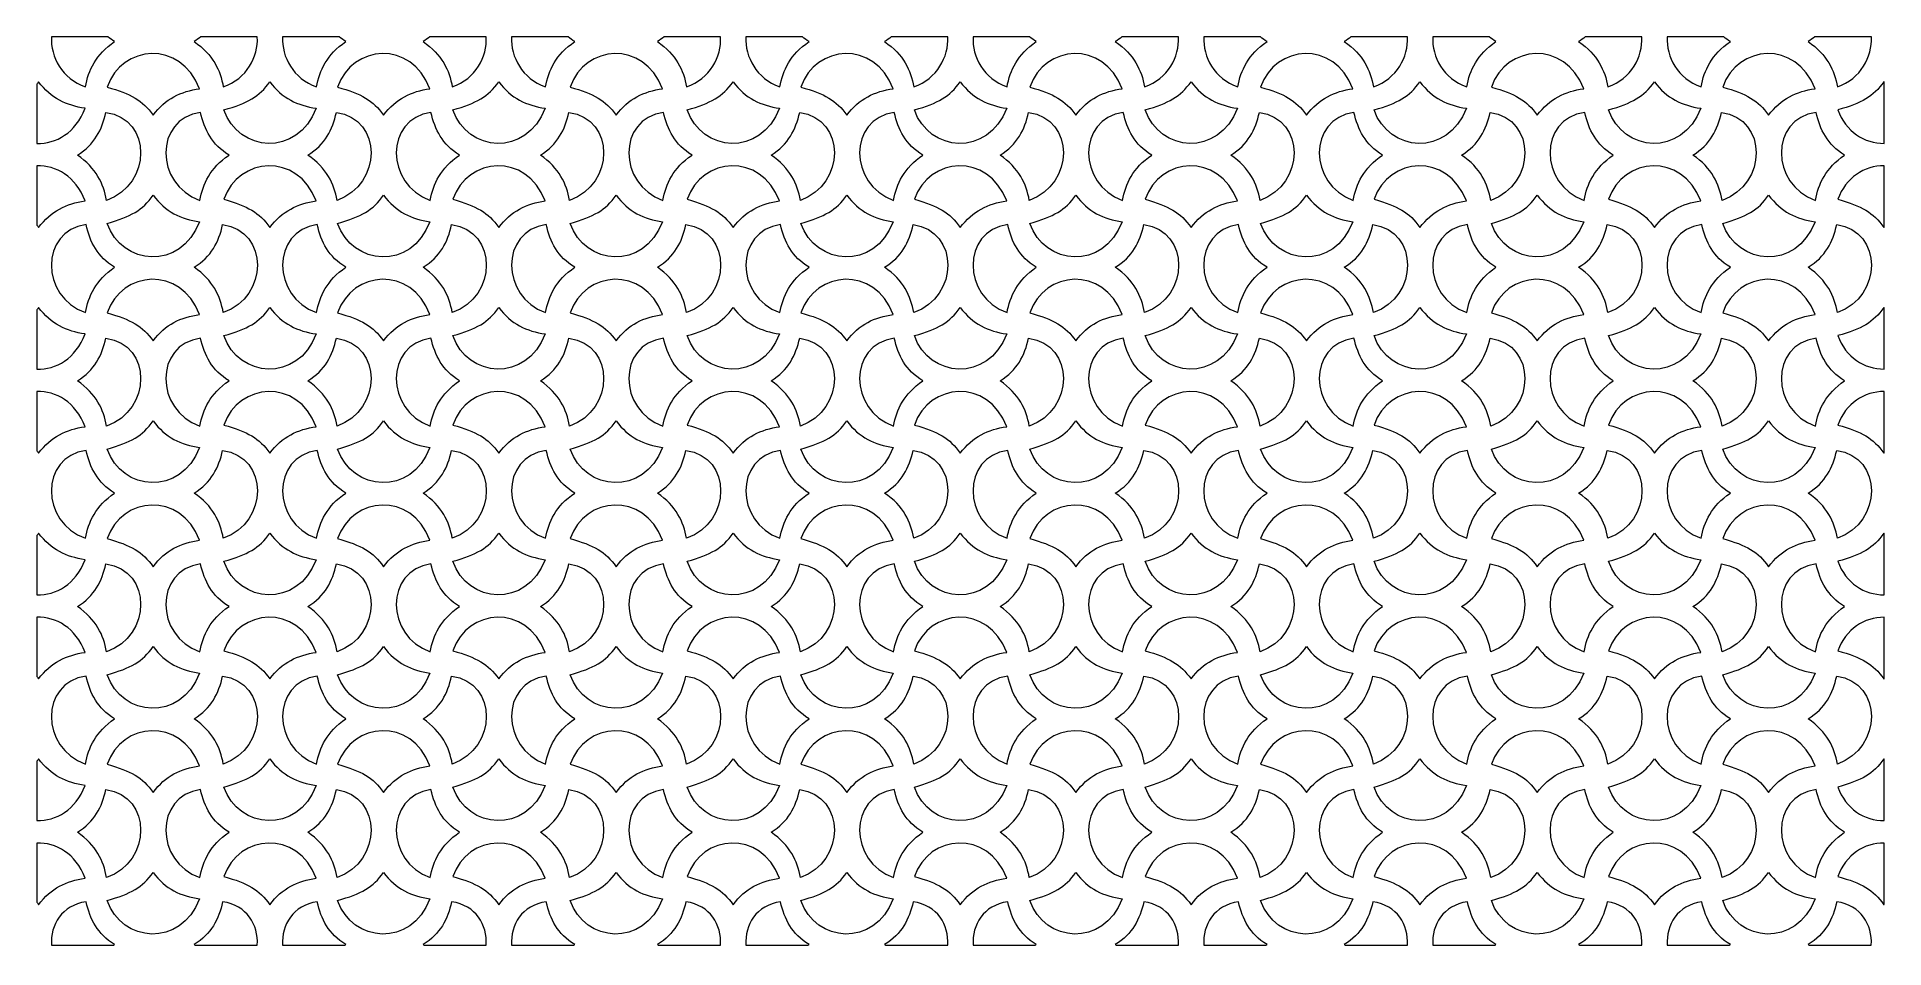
# Model space of a CAD drawing. Header units: millimetres. Extents: x -1200 to 1200, y -594 to 590.
import ezdxf

# ---------------------------------------------------------------- set-up
doc = ezdxf.new("R2010")
doc.units = ezdxf.units.MM
doc.header["$MEASUREMENT"] = 0
doc.layers.add('Layer 1', color=7, linetype='Continuous')

msp = doc.modelspace()

# ---------------------------------------------------------------- linework, layer by layer
at = {"layer": 'Layer 1', "color": 250, "lineweight": 20}
for points, knots in [([(-1181.1987, 589.9713), (-1181.1987, 589.9713), (-1107.7643, 589.9713), (-1107.7643, 589.9713), (-1105.1138, 587.8646), (-1102.235, 585.865), (-1099.1062, 583.978), (-1123.7535, 566.9696), (-1133.1642, 546.6307), (-1137.065, 525.0854), (-1167.6419, 535.8204), (-1182.5279, 564.127), (-1181.1987, 589.9713)], [0, 0, 0, 0, 0.25, 0.25, 0.25, 0.5, 0.5, 0.5, 0.75, 0.75, 0.75, 1, 1, 1, 1]), ([(-1108.7548, 524.8273), (-1089.8185, 579.8338), (-1013.19, 586.5829), (-988.8302, 522.703), (-1012.8967, 519.1775), (-1033.1474, 509.8539), (-1049.1485, 488.1989), (-1062.7551, 507.9607), (-1078.1711, 516.0089), (-1108.7548, 524.8273)], [0, 0, 0, 0, 0.333333333, 0.333333333, 0.333333333, 0.666666667, 0.666666667, 0.666666667, 1, 1, 1, 1]), ([(-987.1741, 589.9713), (-987.1741, 589.9713), (-913.7402, 589.9713), (-913.7402, 589.9713), (-912.411, 564.127), (-927.295, 535.8204), (-957.8717, 525.0854), (-961.7727, 546.6307), (-971.1833, 566.9696), (-995.8305, 583.978), (-992.7017, 585.865), (-989.8248, 587.8646), (-987.1741, 589.9713)], [0, 0, 0, 0, 0.25, 0.25, 0.25, 0.5, 0.5, 0.5, 0.75, 0.75, 0.75, 1, 1, 1, 1]), ([(-880.8235, 589.9713), (-880.8235, 589.9713), (-807.3892, 589.9713), (-807.3892, 589.9713), (-804.7385, 587.8646), (-801.8599, 585.865), (-798.731, 583.978), (-823.3783, 566.9696), (-832.7889, 546.6307), (-836.6898, 525.0854), (-867.2666, 535.8204), (-882.1527, 564.127), (-880.8235, 589.9713)], [0, 0, 0, 0, 0.25, 0.25, 0.25, 0.5, 0.5, 0.5, 0.75, 0.75, 0.75, 1, 1, 1, 1]), ([(-809.3152, 524.8273), (-790.379, 579.8338), (-713.7504, 586.5829), (-689.3906, 522.703), (-713.4571, 519.1775), (-733.708, 509.8539), (-749.7091, 488.1989), (-763.3155, 507.9607), (-778.7316, 516.0089), (-809.3152, 524.8273)], [0, 0, 0, 0, 0.333333333, 0.333333333, 0.333333333, 0.666666667, 0.666666667, 0.666666667, 1, 1, 1, 1]), ([(-689.6835, 589.9713), (-689.6835, 589.9713), (-616.2496, 589.9713), (-616.2496, 589.9713), (-614.9204, 564.127), (-629.8044, 535.8204), (-660.3812, 525.0854), (-664.2821, 546.6307), (-673.6927, 566.9696), (-698.34, 583.978), (-695.2111, 585.865), (-692.3342, 587.8646), (-689.6835, 589.9713)], [0, 0, 0, 0, 0.25, 0.25, 0.25, 0.5, 0.5, 0.5, 0.75, 0.75, 0.75, 1, 1, 1, 1]), ([(-583.3329, 589.9713), (-583.3329, 589.9713), (-509.8986, 589.9713), (-509.8986, 589.9713), (-507.2479, 587.8646), (-504.3693, 585.865), (-501.2405, 583.978), (-525.8877, 566.9696), (-535.2983, 546.6307), (-539.1993, 525.0854), (-569.776, 535.8204), (-584.6621, 564.127), (-583.3329, 589.9713)], [0, 0, 0, 0, 0.25, 0.25, 0.25, 0.5, 0.5, 0.5, 0.75, 0.75, 0.75, 1, 1, 1, 1]), ([(-507.1763, 524.8273), (-488.2401, 579.8338), (-411.6116, 586.5829), (-387.2518, 522.703), (-411.3183, 519.1775), (-431.569, 509.8539), (-447.5701, 488.1989), (-461.1767, 507.9607), (-476.5927, 516.0089), (-507.1763, 524.8273)], [0, 0, 0, 0, 0.333333333, 0.333333333, 0.333333333, 0.666666667, 0.666666667, 0.666666667, 1, 1, 1, 1]), ([(-385.2205, 589.9713), (-385.2205, 589.9713), (-311.7866, 589.9713), (-311.7866, 589.9713), (-310.4574, 564.127), (-325.3414, 535.8204), (-355.9181, 525.0854), (-359.8191, 546.6307), (-369.2297, 566.9696), (-393.8769, 583.978), (-390.7481, 585.865), (-387.8712, 587.8646), (-385.2205, 589.9713)], [0, 0, 0, 0, 0.25, 0.25, 0.25, 0.5, 0.5, 0.5, 0.75, 0.75, 0.75, 1, 1, 1, 1]), ([(-278.8699, 589.9713), (-278.8699, 589.9713), (-205.4355, 589.9713), (-205.4355, 589.9713), (-202.7849, 587.8646), (-199.9063, 585.865), (-196.7774, 583.978), (-221.4247, 566.9696), (-230.8353, 546.6307), (-234.7362, 525.0854), (-265.313, 535.8204), (-280.1991, 564.127), (-278.8699, 589.9713)], [0, 0, 0, 0, 0.25, 0.25, 0.25, 0.5, 0.5, 0.5, 0.75, 0.75, 0.75, 1, 1, 1, 1]), ([(-207.3616, 524.8273), (-188.4254, 579.8338), (-111.7968, 586.5829), (-87.437, 522.703), (-111.5035, 519.1775), (-131.7544, 509.8539), (-147.7555, 488.1989), (-161.3619, 507.9607), (-176.778, 516.0089), (-207.3616, 524.8273)], [0, 0, 0, 0, 0.333333333, 0.333333333, 0.333333333, 0.666666667, 0.666666667, 0.666666667, 1, 1, 1, 1]), ([(-90.0541, 589.9713), (-90.0541, 589.9713), (-16.6201, 589.9713), (-16.6201, 589.9713), (-15.291, 564.127), (-30.175, 535.8204), (-60.7517, 525.0854), (-64.6526, 546.6307), (-74.0632, 566.9696), (-98.7105, 583.978), (-95.5817, 585.865), (-92.7048, 587.8646), (-90.0541, 589.9713)], [0, 0, 0, 0, 0.25, 0.25, 0.25, 0.5, 0.5, 0.5, 0.75, 0.75, 0.75, 1, 1, 1, 1]), ([(16.2965, 589.9713), (16.2965, 589.9713), (89.731, 589.9713), (89.731, 589.9713), (92.3815, 587.8646), (95.2602, 585.865), (98.3891, 583.978), (73.7417, 566.9696), (64.3311, 546.6307), (60.4303, 525.0854), (29.8535, 535.8204), (14.9675, 564.127), (16.2965, 589.9713)], [0, 0, 0, 0, 0.25, 0.25, 0.25, 0.5, 0.5, 0.5, 0.75, 0.75, 0.75, 1, 1, 1, 1]), ([(90.129, 524.8273), (109.0652, 579.8338), (185.6938, 586.5829), (210.0536, 522.703), (185.9871, 519.1775), (165.7362, 509.8539), (149.7352, 488.1989), (136.1286, 507.9607), (120.7127, 516.0089), (90.129, 524.8273)], [0, 0, 0, 0, 0.333333333, 0.333333333, 0.333333333, 0.666666667, 0.666666667, 0.666666667, 1, 1, 1, 1]), ([(209.7606, 589.9713), (209.7606, 589.9713), (283.1945, 589.9713), (283.1945, 589.9713), (284.5237, 564.127), (269.6398, 535.8204), (239.063, 525.0854), (235.1621, 546.6307), (225.7515, 566.9696), (201.1042, 583.978), (204.2331, 585.865), (207.11, 587.8646), (209.7606, 589.9713)], [0, 0, 0, 0, 0.25, 0.25, 0.25, 0.5, 0.5, 0.5, 0.75, 0.75, 0.75, 1, 1, 1, 1]), ([(316.1113, 589.9713), (316.1113, 589.9713), (389.5456, 589.9713), (389.5456, 589.9713), (392.1963, 587.8646), (395.075, 585.865), (398.2037, 583.978), (373.5565, 566.9696), (364.1459, 546.6307), (360.2449, 525.0854), (329.6682, 535.8204), (314.7821, 564.127), (316.1113, 589.9713)], [0, 0, 0, 0, 0.25, 0.25, 0.25, 0.5, 0.5, 0.5, 0.75, 0.75, 0.75, 1, 1, 1, 1]), ([(389.9438, 524.8273), (408.8799, 579.8338), (485.5084, 586.5829), (509.8683, 522.703), (485.8019, 519.1775), (465.551, 509.8539), (449.5499, 488.1989), (435.9434, 507.9607), (420.5273, 516.0089), (389.9438, 524.8273)], [0, 0, 0, 0, 0.333333333, 0.333333333, 0.333333333, 0.666666667, 0.666666667, 0.666666667, 1, 1, 1, 1]), ([(507.2512, 589.9713), (507.2512, 589.9713), (580.6853, 589.9713), (580.6853, 589.9713), (582.0143, 564.127), (567.1304, 535.8204), (536.5536, 525.0854), (532.6527, 546.6307), (523.242, 566.9696), (498.5948, 583.978), (501.7237, 585.865), (504.6006, 587.8646), (507.2512, 589.9713)], [0, 0, 0, 0, 0.25, 0.25, 0.25, 0.5, 0.5, 0.5, 0.75, 0.75, 0.75, 1, 1, 1, 1]), ([(613.6019, 589.9713), (613.6019, 589.9713), (687.0362, 589.9713), (687.0362, 589.9713), (689.6868, 587.8646), (692.5656, 585.865), (695.6943, 583.978), (671.0471, 566.9696), (661.6365, 546.6307), (657.7357, 525.0854), (627.1587, 535.8204), (612.2727, 564.127), (613.6019, 589.9713)], [0, 0, 0, 0, 0.25, 0.25, 0.25, 0.5, 0.5, 0.5, 0.75, 0.75, 0.75, 1, 1, 1, 1]), ([(689.7586, 524.8273), (708.6946, 579.8338), (785.3232, 586.5829), (809.683, 522.703), (785.6165, 519.1775), (765.3658, 509.8539), (749.3647, 488.1989), (735.7581, 507.9607), (720.3421, 516.0089), (689.7586, 524.8273)], [0, 0, 0, 0, 0.333333333, 0.333333333, 0.333333333, 0.666666667, 0.666666667, 0.666666667, 1, 1, 1, 1]), ([(811.7858, 589.9713), (811.7858, 589.9713), (885.2199, 589.9713), (885.2199, 589.9713), (886.5489, 564.127), (871.6651, 535.8204), (841.0882, 525.0854), (837.1874, 546.6307), (827.7768, 566.9696), (803.1294, 583.978), (806.2583, 585.865), (809.1353, 587.8646), (811.7858, 589.9713)], [0, 0, 0, 0, 0.25, 0.25, 0.25, 0.5, 0.5, 0.5, 0.75, 0.75, 0.75, 1, 1, 1, 1]), ([(918.1365, 589.9713), (918.1365, 589.9713), (991.5709, 589.9713), (991.5709, 589.9713), (994.2216, 587.8646), (997.1002, 585.865), (1000.229, 583.978), (975.5817, 566.9696), (966.1711, 546.6307), (962.2703, 525.0854), (931.6935, 535.8204), (916.8074, 564.127), (918.1365, 589.9713)], [0, 0, 0, 0, 0.25, 0.25, 0.25, 0.5, 0.5, 0.5, 0.75, 0.75, 0.75, 1, 1, 1, 1]), ([(990.3466, 524.8273), (1009.2826, 579.8338), (1085.9112, 586.5829), (1110.2711, 522.703), (1086.2047, 519.1775), (1065.9538, 509.8539), (1049.9527, 488.1989), (1036.3461, 507.9607), (1020.9301, 516.0089), (990.3466, 524.8273)], [0, 0, 0, 0, 0.333333333, 0.333333333, 0.333333333, 0.666666667, 0.666666667, 0.666666667, 1, 1, 1, 1]), ([(1109.9884, 589.9713), (1109.9884, 589.9713), (1183.4223, 589.9713), (1183.4223, 589.9713), (1184.7515, 564.127), (1169.8675, 535.8204), (1139.2907, 525.0854), (1135.3898, 546.6307), (1125.9792, 566.9696), (1101.3319, 583.978), (1104.4608, 585.865), (1107.3377, 587.8646), (1109.9884, 589.9713)], [0, 0, 0, 0, 0.25, 0.25, 0.25, 0.5, 0.5, 0.5, 0.75, 0.75, 0.75, 1, 1, 1, 1]), ([(-1200.051, 451.7042), (-1200.051, 451.7042), (-1200.051, 528.7647), (-1200.051, 528.7647), (-1199.312, 529.7549), (-1198.5793, 530.776), (-1197.8527, 531.8312), (-1181.8516, 510.1761), (-1161.6007, 500.8525), (-1137.5343, 497.327), (-1149.8003, 465.1613), (-1175.3185, 450.9103), (-1200.051, 451.7042)], [0, 0, 0, 0, 0.25, 0.25, 0.25, 0.5, 0.5, 0.5, 0.75, 0.75, 0.75, 1, 1, 1, 1]), ([(-957.0837, 495.2027), (-938.1475, 440.1962), (-861.519, 433.4471), (-837.1592, 497.327), (-861.2256, 500.8525), (-881.4764, 510.1761), (-897.4775, 531.8312), (-911.0841, 512.0694), (-926.5, 504.0211), (-957.0837, 495.2027)], [0, 0, 0, 0, 0.333333333, 0.333333333, 0.333333333, 0.666666667, 0.666666667, 0.666666667, 1, 1, 1, 1]), ([(-659.5931, 495.2027), (-640.6569, 440.1962), (-564.0284, 433.4471), (-539.6686, 497.327), (-563.735, 500.8525), (-583.9858, 510.1761), (-599.9869, 531.8312), (-613.5935, 512.0694), (-629.0095, 504.0211), (-659.5931, 495.2027)], [0, 0, 0, 0, 0.333333333, 0.333333333, 0.333333333, 0.666666667, 0.666666667, 0.666666667, 1, 1, 1, 1]), ([(-355.1301, 495.2027), (-336.1939, 440.1962), (-259.5654, 433.4471), (-235.2056, 497.327), (-259.272, 500.8525), (-279.5228, 510.1761), (-295.5239, 531.8312), (-309.1305, 512.0694), (-324.5464, 504.0211), (-355.1301, 495.2027)], [0, 0, 0, 0, 0.333333333, 0.333333333, 0.333333333, 0.666666667, 0.666666667, 0.666666667, 1, 1, 1, 1]), ([(-59.9636, 495.2027), (-41.0275, 440.1962), (35.601, 433.4471), (59.961, 497.327), (35.8945, 500.8525), (15.6436, 510.1761), (-0.3575, 531.8312), (-13.9639, 512.0694), (-29.3801, 504.0211), (-59.9636, 495.2027)], [0, 0, 0, 0, 0.333333333, 0.333333333, 0.333333333, 0.666666667, 0.666666667, 0.666666667, 1, 1, 1, 1]), ([(239.8512, 495.2027), (258.7873, 440.1962), (335.4158, 433.4471), (359.7756, 497.327), (335.7091, 500.8525), (315.4584, 510.1761), (299.4573, 531.8312), (285.8507, 512.0694), (270.4347, 504.0211), (239.8512, 495.2027)], [0, 0, 0, 0, 0.333333333, 0.333333333, 0.333333333, 0.666666667, 0.666666667, 0.666666667, 1, 1, 1, 1]), ([(537.3418, 495.2027), (556.2778, 440.1962), (632.9064, 433.4471), (657.2662, 497.327), (633.1997, 500.8525), (612.949, 510.1761), (596.9479, 531.8312), (583.3413, 512.0694), (567.9253, 504.0211), (537.3418, 495.2027)], [0, 0, 0, 0, 0.333333333, 0.333333333, 0.333333333, 0.666666667, 0.666666667, 0.666666667, 1, 1, 1, 1]), ([(841.8764, 495.2027), (860.8126, 440.1962), (937.4411, 433.4471), (961.8009, 497.327), (937.7345, 500.8525), (917.4836, 510.1761), (901.4825, 531.8312), (887.876, 512.0694), (872.4599, 504.0211), (841.8764, 495.2027)], [0, 0, 0, 0, 0.333333333, 0.333333333, 0.333333333, 0.666666667, 0.666666667, 0.666666667, 1, 1, 1, 1]), ([(1199.949, 531.4777), (1199.949, 531.4777), (1199.949, 451.6725), (1199.949, 451.6725), (1174.7061, 451.4603), (1149.7964, 466.9753), (1140.0788, 495.2027), (1170.6624, 504.0211), (1186.0784, 512.0694), (1199.685, 531.8312), (1199.7728, 531.7123), (1199.8608, 531.5956), (1199.949, 531.4777)], [0, 0, 0, 0, 0.25, 0.25, 0.25, 0.5, 0.5, 0.5, 0.75, 0.75, 0.75, 1, 1, 1, 1]), ([(-1147.5016, 436.536), (-1122.8543, 419.5277), (-1113.4437, 399.1888), (-1109.5428, 377.6434), (-1050.9279, 398.222), (-1049.9363, 483.3858), (-1110.4069, 491.9553), (-1115.5359, 469.3747), (-1125.0929, 450.0524), (-1147.5016, 436.536)], [0, 0, 0, 0, 0.333333333, 0.333333333, 0.333333333, 0.666666667, 0.666666667, 0.666666667, 1, 1, 1, 1]), ([(-950.4021, 436.536), (-975.0493, 419.5277), (-984.4599, 399.1888), (-988.3609, 377.6434), (-1046.9758, 398.222), (-1047.9674, 483.3858), (-987.4968, 491.9553), (-982.3678, 469.3747), (-972.8109, 450.0524), (-950.4021, 436.536)], [0, 0, 0, 0, 0.333333333, 0.333333333, 0.333333333, 0.666666667, 0.666666667, 0.666666667, 1, 1, 1, 1]), ([(-848.0621, 436.536), (-823.4148, 419.5277), (-814.0041, 399.1888), (-810.1033, 377.6434), (-751.4884, 398.222), (-750.4967, 483.3858), (-810.9673, 491.9553), (-816.0964, 469.3747), (-825.6533, 450.0524), (-848.0621, 436.536)], [0, 0, 0, 0, 0.333333333, 0.333333333, 0.333333333, 0.666666667, 0.666666667, 0.666666667, 1, 1, 1, 1]), ([(-650.9625, 436.536), (-675.6099, 419.5277), (-685.0205, 399.1888), (-688.9213, 377.6434), (-747.5362, 398.222), (-748.5278, 483.3858), (-688.0573, 491.9553), (-682.9282, 469.3747), (-673.3713, 450.0524), (-650.9625, 436.536)], [0, 0, 0, 0, 0.333333333, 0.333333333, 0.333333333, 0.666666667, 0.666666667, 0.666666667, 1, 1, 1, 1]), ([(-545.9232, 436.536), (-521.2759, 419.5277), (-511.8653, 399.1888), (-507.9644, 377.6434), (-449.3495, 398.222), (-448.3579, 483.3858), (-508.8285, 491.9553), (-513.9575, 469.3747), (-523.5145, 450.0524), (-545.9232, 436.536)], [0, 0, 0, 0, 0.333333333, 0.333333333, 0.333333333, 0.666666667, 0.666666667, 0.666666667, 1, 1, 1, 1]), ([(-348.8237, 436.536), (-373.4709, 419.5277), (-382.8815, 399.1888), (-386.7825, 377.6434), (-445.3974, 398.222), (-446.389, 483.3858), (-385.9184, 491.9553), (-380.7894, 469.3747), (-371.2324, 450.0524), (-348.8237, 436.536)], [0, 0, 0, 0, 0.333333333, 0.333333333, 0.333333333, 0.666666667, 0.666666667, 0.666666667, 1, 1, 1, 1]), ([(-246.1085, 436.536), (-221.4612, 419.5277), (-212.0505, 399.1888), (-208.1497, 377.6434), (-149.5348, 398.222), (-148.5431, 483.3858), (-209.0137, 491.9553), (-214.1428, 469.3747), (-223.6997, 450.0524), (-246.1085, 436.536)], [0, 0, 0, 0, 0.333333333, 0.333333333, 0.333333333, 0.666666667, 0.666666667, 0.666666667, 1, 1, 1, 1]), ([(-49.0089, 436.536), (-73.6563, 419.5277), (-83.0669, 399.1888), (-86.9677, 377.6434), (-145.5826, 398.222), (-146.5742, 483.3858), (-86.1037, 491.9553), (-80.9746, 469.3747), (-71.4177, 450.0524), (-49.0089, 436.536)], [0, 0, 0, 0, 0.333333333, 0.333333333, 0.333333333, 0.666666667, 0.666666667, 0.666666667, 1, 1, 1, 1]), ([(51.3821, 436.536), (76.0294, 419.5277), (85.44, 399.1888), (89.3408, 377.6434), (147.9558, 398.222), (148.9475, 483.3858), (88.4769, 491.9553), (83.3478, 469.3747), (73.7909, 450.0524), (51.3821, 436.536)], [0, 0, 0, 0, 0.333333333, 0.333333333, 0.333333333, 0.666666667, 0.666666667, 0.666666667, 1, 1, 1, 1]), ([(248.4817, 436.536), (223.8343, 419.5277), (214.4237, 399.1888), (210.5229, 377.6434), (151.908, 398.222), (150.9164, 483.3858), (211.387, 491.9553), (216.516, 469.3747), (226.0728, 450.0524), (248.4817, 436.536)], [0, 0, 0, 0, 0.333333333, 0.333333333, 0.333333333, 0.666666667, 0.666666667, 0.666666667, 1, 1, 1, 1]), ([(351.1968, 436.536), (375.8442, 419.5277), (385.2548, 399.1888), (389.1556, 377.6434), (447.7705, 398.222), (448.7621, 483.3858), (388.2917, 491.9553), (383.1625, 469.3747), (373.6057, 450.0524), (351.1968, 436.536)], [0, 0, 0, 0, 0.333333333, 0.333333333, 0.333333333, 0.666666667, 0.666666667, 0.666666667, 1, 1, 1, 1]), ([(548.2965, 436.536), (523.6491, 419.5277), (514.2385, 399.1888), (510.3377, 377.6434), (451.7228, 398.222), (450.731, 483.3858), (511.2016, 491.9553), (516.3307, 469.3747), (525.8876, 450.0524), (548.2965, 436.536)], [0, 0, 0, 0, 0.333333333, 0.333333333, 0.333333333, 0.666666667, 0.666666667, 0.666666667, 1, 1, 1, 1]), ([(651.0116, 436.536), (675.6588, 419.5277), (685.0695, 399.1888), (688.9704, 377.6434), (747.5853, 398.222), (748.5769, 483.3858), (688.1063, 491.9553), (682.9773, 469.3747), (673.4204, 450.0524), (651.0116, 436.536)], [0, 0, 0, 0, 0.333333333, 0.333333333, 0.333333333, 0.666666667, 0.666666667, 0.666666667, 1, 1, 1, 1]), ([(848.1111, 436.536), (823.4639, 419.5277), (814.0532, 399.1888), (810.1523, 377.6434), (751.5374, 398.222), (750.5458, 483.3858), (811.0164, 491.9553), (816.1454, 469.3747), (825.7024, 450.0524), (848.1111, 436.536)], [0, 0, 0, 0, 0.333333333, 0.333333333, 0.333333333, 0.666666667, 0.666666667, 0.666666667, 1, 1, 1, 1]), ([(951.5996, 436.536), (976.247, 419.5277), (985.6576, 399.1888), (989.5584, 377.6434), (1048.1733, 398.222), (1049.1649, 483.3858), (988.6944, 491.9553), (983.5653, 469.3747), (974.0084, 450.0524), (951.5996, 436.536)], [0, 0, 0, 0, 0.333333333, 0.333333333, 0.333333333, 0.666666667, 0.666666667, 0.666666667, 1, 1, 1, 1]), ([(1148.6992, 436.536), (1124.0519, 419.5277), (1114.6412, 399.1888), (1110.7404, 377.6434), (1052.1255, 398.222), (1051.1338, 483.3858), (1111.6044, 491.9553), (1116.7335, 469.3747), (1126.2904, 450.0524), (1148.6992, 436.536)], [0, 0, 0, 0, 0.333333333, 0.333333333, 0.333333333, 0.666666667, 0.666666667, 0.666666667, 1, 1, 1, 1]), ([(-957.0837, 378.9796), (-938.1475, 433.9862), (-861.519, 440.7353), (-837.1592, 376.8554), (-861.2256, 373.3299), (-881.4764, 364.0063), (-897.4775, 342.3512), (-911.0841, 362.113), (-926.5, 370.1613), (-957.0837, 378.9796)], [0, 0, 0, 0, 0.333333333, 0.333333333, 0.333333333, 0.666666667, 0.666666667, 0.666666667, 1, 1, 1, 1]), ([(-659.5931, 378.9796), (-640.6569, 433.9862), (-564.0284, 440.7353), (-539.6686, 376.8554), (-563.735, 373.3299), (-583.9858, 364.0063), (-599.9869, 342.3512), (-613.5935, 362.113), (-629.0095, 370.1613), (-659.5931, 378.9796)], [0, 0, 0, 0, 0.333333333, 0.333333333, 0.333333333, 0.666666667, 0.666666667, 0.666666667, 1, 1, 1, 1]), ([(-355.1301, 378.9796), (-336.1939, 433.9862), (-259.5654, 440.7353), (-235.2056, 376.8554), (-259.272, 373.3299), (-279.5228, 364.0063), (-295.5239, 342.3512), (-309.1305, 362.113), (-324.5464, 370.1613), (-355.1301, 378.9796)], [0, 0, 0, 0, 0.333333333, 0.333333333, 0.333333333, 0.666666667, 0.666666667, 0.666666667, 1, 1, 1, 1]), ([(-59.9636, 378.9796), (-41.0275, 433.9862), (35.601, 440.7353), (59.961, 376.8554), (35.8945, 373.3299), (15.6436, 364.0063), (-0.3575, 342.3512), (-13.9639, 362.113), (-29.3801, 370.1613), (-59.9636, 378.9796)], [0, 0, 0, 0, 0.333333333, 0.333333333, 0.333333333, 0.666666667, 0.666666667, 0.666666667, 1, 1, 1, 1]), ([(239.8512, 378.9796), (258.7873, 433.9862), (335.4158, 440.7353), (359.7756, 376.8554), (335.7091, 373.3299), (315.4584, 364.0063), (299.4573, 342.3512), (285.8507, 362.113), (270.4347, 370.1613), (239.8512, 378.9796)], [0, 0, 0, 0, 0.333333333, 0.333333333, 0.333333333, 0.666666667, 0.666666667, 0.666666667, 1, 1, 1, 1]), ([(537.3418, 378.9796), (556.2778, 433.9862), (632.9064, 440.7353), (657.2662, 376.8554), (633.1997, 373.3299), (612.949, 364.0063), (596.9479, 342.3512), (583.3413, 362.113), (567.9253, 370.1613), (537.3418, 378.9796)], [0, 0, 0, 0, 0.333333333, 0.333333333, 0.333333333, 0.666666667, 0.666666667, 0.666666667, 1, 1, 1, 1]), ([(841.8764, 378.9796), (860.8126, 433.9862), (937.4411, 440.7353), (961.8009, 376.8554), (937.7345, 373.3299), (917.4836, 364.0063), (901.4825, 342.3512), (887.876, 362.113), (872.4599, 370.1613), (841.8764, 378.9796)], [0, 0, 0, 0, 0.333333333, 0.333333333, 0.333333333, 0.666666667, 0.666666667, 0.666666667, 1, 1, 1, 1]), ([(-1200.051, 345.4164), (-1200.051, 345.4164), (-1200.051, 422.4774), (-1200.051, 422.4774), (-1175.3185, 423.2712), (-1149.8003, 409.0211), (-1137.5343, 376.8554), (-1161.6007, 373.3299), (-1181.8516, 364.0063), (-1197.8527, 342.3512), (-1198.5793, 343.4064), (-1199.312, 344.4263), (-1200.051, 345.4164)], [0, 0, 0, 0, 0.25, 0.25, 0.25, 0.5, 0.5, 0.5, 0.75, 0.75, 0.75, 1, 1, 1, 1]), ([(1199.949, 422.5078), (1199.949, 422.5078), (1199.949, 342.7044), (1199.949, 342.7044), (1199.8608, 342.5863), (1199.7728, 342.4701), (1199.685, 342.3512), (1186.0784, 362.113), (1170.6624, 370.1613), (1140.0788, 378.9796), (1149.7964, 407.2071), (1174.7061, 422.72), (1199.949, 422.5078)], [0, 0, 0, 0, 0.25, 0.25, 0.25, 0.5, 0.5, 0.5, 0.75, 0.75, 0.75, 1, 1, 1, 1]), ([(-1108.7548, 347.7608), (-1089.8185, 292.7543), (-1013.19, 286.0052), (-988.8302, 349.885), (-1012.8967, 353.4105), (-1033.1474, 362.7343), (-1049.1485, 384.3893), (-1062.7551, 364.6275), (-1078.1711, 356.5791), (-1108.7548, 347.7608)], [0, 0, 0, 0, 0.333333333, 0.333333333, 0.333333333, 0.666666667, 0.666666667, 0.666666667, 1, 1, 1, 1]), ([(-809.3152, 347.7608), (-790.379, 292.7543), (-713.7504, 286.0052), (-689.3906, 349.885), (-713.4571, 353.4105), (-733.708, 362.7343), (-749.7091, 384.3893), (-763.3155, 364.6275), (-778.7316, 356.5791), (-809.3152, 347.7608)], [0, 0, 0, 0, 0.333333333, 0.333333333, 0.333333333, 0.666666667, 0.666666667, 0.666666667, 1, 1, 1, 1]), ([(-507.1763, 347.7608), (-488.2401, 292.7543), (-411.6116, 286.0052), (-387.2518, 349.885), (-411.3183, 353.4105), (-431.569, 362.7343), (-447.5701, 384.3893), (-461.1767, 364.6275), (-476.5927, 356.5791), (-507.1763, 347.7608)], [0, 0, 0, 0, 0.333333333, 0.333333333, 0.333333333, 0.666666667, 0.666666667, 0.666666667, 1, 1, 1, 1]), ([(-207.3616, 347.7608), (-188.4254, 292.7543), (-111.7968, 286.0052), (-87.437, 349.885), (-111.5035, 353.4105), (-131.7544, 362.7343), (-147.7555, 384.3893), (-161.3619, 364.6275), (-176.778, 356.5791), (-207.3616, 347.7608)], [0, 0, 0, 0, 0.333333333, 0.333333333, 0.333333333, 0.666666667, 0.666666667, 0.666666667, 1, 1, 1, 1]), ([(90.129, 347.7608), (109.0652, 292.7543), (185.6938, 286.0052), (210.0536, 349.885), (185.9871, 353.4105), (165.7362, 362.7343), (149.7352, 384.3893), (136.1286, 364.6275), (120.7127, 356.5791), (90.129, 347.7608)], [0, 0, 0, 0, 0.333333333, 0.333333333, 0.333333333, 0.666666667, 0.666666667, 0.666666667, 1, 1, 1, 1]), ([(389.9438, 347.7608), (408.8799, 292.7543), (485.5084, 286.0052), (509.8683, 349.885), (485.8019, 353.4105), (465.551, 362.7343), (449.5499, 384.3893), (435.9434, 364.6275), (420.5273, 356.5791), (389.9438, 347.7608)], [0, 0, 0, 0, 0.333333333, 0.333333333, 0.333333333, 0.666666667, 0.666666667, 0.666666667, 1, 1, 1, 1]), ([(689.7586, 347.7608), (708.6946, 292.7543), (785.3232, 286.0052), (809.683, 349.885), (785.6165, 353.4105), (765.3658, 362.7343), (749.3647, 384.3893), (735.7581, 364.6275), (720.3421, 356.5791), (689.7586, 347.7608)], [0, 0, 0, 0, 0.333333333, 0.333333333, 0.333333333, 0.666666667, 0.666666667, 0.666666667, 1, 1, 1, 1]), ([(990.3466, 347.7608), (1009.2826, 292.7543), (1085.9112, 286.0052), (1110.2711, 349.885), (1086.2047, 353.4105), (1065.9538, 362.7343), (1049.9527, 384.3893), (1036.3461, 364.6275), (1020.9301, 356.5791), (990.3466, 347.7608)], [0, 0, 0, 0, 0.333333333, 0.333333333, 0.333333333, 0.666666667, 0.666666667, 0.666666667, 1, 1, 1, 1]), ([(-1099.1062, 290.6884), (-1123.7535, 273.68), (-1133.1642, 253.3412), (-1137.065, 231.7958), (-1195.6799, 252.3743), (-1196.6716, 337.5382), (-1136.201, 346.1077), (-1131.0719, 323.5271), (-1121.515, 304.2048), (-1099.1062, 290.6884)], [0, 0, 0, 0, 0.333333333, 0.333333333, 0.333333333, 0.666666667, 0.666666667, 0.666666667, 1, 1, 1, 1]), ([(-995.8305, 290.6884), (-971.1833, 273.68), (-961.7727, 253.3412), (-957.8717, 231.7958), (-899.2568, 252.3743), (-898.2652, 337.5382), (-958.7358, 346.1077), (-963.8648, 323.5271), (-973.4218, 304.2048), (-995.8305, 290.6884)], [0, 0, 0, 0, 0.333333333, 0.333333333, 0.333333333, 0.666666667, 0.666666667, 0.666666667, 1, 1, 1, 1]), ([(-798.731, 290.6884), (-823.3783, 273.68), (-832.7889, 253.3412), (-836.6898, 231.7958), (-895.3047, 252.3743), (-896.2964, 337.5382), (-835.8257, 346.1077), (-830.6968, 323.5271), (-821.1397, 304.2048), (-798.731, 290.6884)], [0, 0, 0, 0, 0.333333333, 0.333333333, 0.333333333, 0.666666667, 0.666666667, 0.666666667, 1, 1, 1, 1]), ([(-698.34, 290.6884), (-673.6927, 273.68), (-664.2821, 253.3412), (-660.3812, 231.7958), (-601.7663, 252.3743), (-600.7746, 337.5382), (-661.2453, 346.1077), (-666.3742, 323.5271), (-675.9313, 304.2048), (-698.34, 290.6884)], [0, 0, 0, 0, 0.333333333, 0.333333333, 0.333333333, 0.666666667, 0.666666667, 0.666666667, 1, 1, 1, 1]), ([(-501.2405, 290.6884), (-525.8877, 273.68), (-535.2983, 253.3412), (-539.1993, 231.7958), (-597.8142, 252.3743), (-598.8058, 337.5382), (-538.3352, 346.1077), (-533.2062, 323.5271), (-523.6492, 304.2048), (-501.2405, 290.6884)], [0, 0, 0, 0, 0.333333333, 0.333333333, 0.333333333, 0.666666667, 0.666666667, 0.666666667, 1, 1, 1, 1]), ([(-393.8769, 290.6884), (-369.2297, 273.68), (-359.8191, 253.3412), (-355.9181, 231.7958), (-297.3032, 252.3743), (-296.3116, 337.5382), (-356.7822, 346.1077), (-361.9112, 323.5271), (-371.4682, 304.2048), (-393.8769, 290.6884)], [0, 0, 0, 0, 0.333333333, 0.333333333, 0.333333333, 0.666666667, 0.666666667, 0.666666667, 1, 1, 1, 1]), ([(-196.7774, 290.6884), (-221.4247, 273.68), (-230.8353, 253.3412), (-234.7362, 231.7958), (-293.3511, 252.3743), (-294.3428, 337.5382), (-233.8721, 346.1077), (-228.7431, 323.5271), (-219.1861, 304.2048), (-196.7774, 290.6884)], [0, 0, 0, 0, 0.333333333, 0.333333333, 0.333333333, 0.666666667, 0.666666667, 0.666666667, 1, 1, 1, 1]), ([(-98.7105, 290.6884), (-74.0632, 273.68), (-64.6526, 253.3412), (-60.7517, 231.7958), (-2.1368, 252.3743), (-1.1452, 337.5382), (-61.6157, 346.1077), (-66.7448, 323.5271), (-76.3017, 304.2048), (-98.7105, 290.6884)], [0, 0, 0, 0, 0.333333333, 0.333333333, 0.333333333, 0.666666667, 0.666666667, 0.666666667, 1, 1, 1, 1]), ([(98.3891, 290.6884), (73.7417, 273.68), (64.3311, 253.3412), (60.4303, 231.7958), (1.8154, 252.3743), (0.8236, 337.5382), (61.2943, 346.1077), (66.4234, 323.5271), (75.9802, 304.2048), (98.3891, 290.6884)], [0, 0, 0, 0, 0.333333333, 0.333333333, 0.333333333, 0.666666667, 0.666666667, 0.666666667, 1, 1, 1, 1]), ([(201.1042, 290.6884), (225.7515, 273.68), (235.1621, 253.3412), (239.063, 231.7958), (297.6779, 252.3743), (298.6695, 337.5382), (238.1989, 346.1077), (233.0699, 323.5271), (223.5131, 304.2048), (201.1042, 290.6884)], [0, 0, 0, 0, 0.333333333, 0.333333333, 0.333333333, 0.666666667, 0.666666667, 0.666666667, 1, 1, 1, 1]), ([(398.2037, 290.6884), (373.5565, 273.68), (364.1459, 253.3412), (360.2449, 231.7958), (301.63, 252.3743), (300.6384, 337.5382), (361.109, 346.1077), (366.238, 323.5271), (375.795, 304.2048), (398.2037, 290.6884)], [0, 0, 0, 0, 0.333333333, 0.333333333, 0.333333333, 0.666666667, 0.666666667, 0.666666667, 1, 1, 1, 1]), ([(498.5948, 290.6884), (523.242, 273.68), (532.6527, 253.3412), (536.5536, 231.7958), (595.1685, 252.3743), (596.1601, 337.5382), (535.6895, 346.1077), (530.5605, 323.5271), (521.0037, 304.2048), (498.5948, 290.6884)], [0, 0, 0, 0, 0.333333333, 0.333333333, 0.333333333, 0.666666667, 0.666666667, 0.666666667, 1, 1, 1, 1]), ([(695.6943, 290.6884), (671.0471, 273.68), (661.6365, 253.3412), (657.7357, 231.7958), (599.1206, 252.3743), (598.129, 337.5382), (658.5996, 346.1077), (663.7287, 323.5271), (673.2856, 304.2048), (695.6943, 290.6884)], [0, 0, 0, 0, 0.333333333, 0.333333333, 0.333333333, 0.666666667, 0.666666667, 0.666666667, 1, 1, 1, 1]), ([(803.1294, 290.6884), (827.7768, 273.68), (837.1874, 253.3412), (841.0882, 231.7958), (899.7031, 252.3743), (900.6949, 337.5382), (840.2242, 346.1077), (835.0951, 323.5271), (825.5383, 304.2048), (803.1294, 290.6884)], [0, 0, 0, 0, 0.333333333, 0.333333333, 0.333333333, 0.666666667, 0.666666667, 0.666666667, 1, 1, 1, 1]), ([(1000.229, 290.6884), (975.5817, 273.68), (966.1711, 253.3412), (962.2703, 231.7958), (903.6553, 252.3743), (902.6637, 337.5382), (963.1342, 346.1077), (968.2633, 323.5271), (977.8202, 304.2048), (1000.229, 290.6884)], [0, 0, 0, 0, 0.333333333, 0.333333333, 0.333333333, 0.666666667, 0.666666667, 0.666666667, 1, 1, 1, 1]), ([(1101.3319, 290.6884), (1125.9792, 273.68), (1135.3898, 253.3412), (1139.2907, 231.7958), (1197.9056, 252.3743), (1198.8973, 337.5382), (1138.4266, 346.1077), (1133.2976, 323.5271), (1123.7406, 304.2048), (1101.3319, 290.6884)], [0, 0, 0, 0, 0.333333333, 0.333333333, 0.333333333, 0.666666667, 0.666666667, 0.666666667, 1, 1, 1, 1]), ([(-1108.7548, 231.5377), (-1089.8185, 286.5442), (-1013.19, 293.2933), (-988.8302, 229.4135), (-1012.8967, 225.888), (-1033.1474, 216.5643), (-1049.1485, 194.9093), (-1062.7551, 214.6711), (-1078.1711, 222.7194), (-1108.7548, 231.5377)], [0, 0, 0, 0, 0.333333333, 0.333333333, 0.333333333, 0.666666667, 0.666666667, 0.666666667, 1, 1, 1, 1]), ([(-809.3152, 231.5377), (-790.379, 286.5442), (-713.7504, 293.2933), (-689.3906, 229.4135), (-713.4571, 225.888), (-733.708, 216.5643), (-749.7091, 194.9093), (-763.3155, 214.6711), (-778.7316, 222.7194), (-809.3152, 231.5377)], [0, 0, 0, 0, 0.333333333, 0.333333333, 0.333333333, 0.666666667, 0.666666667, 0.666666667, 1, 1, 1, 1]), ([(-507.1763, 231.5377), (-488.2401, 286.5442), (-411.6116, 293.2933), (-387.2518, 229.4135), (-411.3183, 225.888), (-431.569, 216.5643), (-447.5701, 194.9093), (-461.1767, 214.6711), (-476.5927, 222.7194), (-507.1763, 231.5377)], [0, 0, 0, 0, 0.333333333, 0.333333333, 0.333333333, 0.666666667, 0.666666667, 0.666666667, 1, 1, 1, 1]), ([(-207.3616, 231.5377), (-188.4254, 286.5442), (-111.7968, 293.2933), (-87.437, 229.4135), (-111.5035, 225.888), (-131.7544, 216.5643), (-147.7555, 194.9093), (-161.3619, 214.6711), (-176.778, 222.7194), (-207.3616, 231.5377)], [0, 0, 0, 0, 0.333333333, 0.333333333, 0.333333333, 0.666666667, 0.666666667, 0.666666667, 1, 1, 1, 1]), ([(90.129, 231.5377), (109.0652, 286.5442), (185.6938, 293.2933), (210.0536, 229.4135), (185.9871, 225.888), (165.7362, 216.5643), (149.7352, 194.9093), (136.1286, 214.6711), (120.7127, 222.7194), (90.129, 231.5377)], [0, 0, 0, 0, 0.333333333, 0.333333333, 0.333333333, 0.666666667, 0.666666667, 0.666666667, 1, 1, 1, 1]), ([(389.9438, 231.5377), (408.8799, 286.5442), (485.5084, 293.2933), (509.8683, 229.4135), (485.8019, 225.888), (465.551, 216.5643), (449.5499, 194.9093), (435.9434, 214.6711), (420.5273, 222.7194), (389.9438, 231.5377)], [0, 0, 0, 0, 0.333333333, 0.333333333, 0.333333333, 0.666666667, 0.666666667, 0.666666667, 1, 1, 1, 1]), ([(689.7586, 231.5377), (708.6946, 286.5442), (785.3232, 293.2933), (809.683, 229.4135), (785.6165, 225.888), (765.3658, 216.5643), (749.3647, 194.9093), (735.7581, 214.6711), (720.3421, 222.7194), (689.7586, 231.5377)], [0, 0, 0, 0, 0.333333333, 0.333333333, 0.333333333, 0.666666667, 0.666666667, 0.666666667, 1, 1, 1, 1]), ([(990.3466, 231.5377), (1009.2826, 286.5442), (1085.9112, 293.2933), (1110.2711, 229.4135), (1086.2047, 225.888), (1065.9538, 216.5643), (1049.9527, 194.9093), (1036.3461, 214.6711), (1020.9301, 222.7194), (990.3466, 231.5377)], [0, 0, 0, 0, 0.333333333, 0.333333333, 0.333333333, 0.666666667, 0.666666667, 0.666666667, 1, 1, 1, 1]), ([(-1200.051, 158.4147), (-1200.051, 158.4147), (-1200.051, 235.4752), (-1200.051, 235.4752), (-1199.312, 236.4653), (-1198.5793, 237.4864), (-1197.8527, 238.5416), (-1181.8516, 216.8865), (-1161.6007, 207.5629), (-1137.5343, 204.0374), (-1149.8003, 171.8717), (-1175.3185, 157.6208), (-1200.051, 158.4147)], [0, 0, 0, 0, 0.25, 0.25, 0.25, 0.5, 0.5, 0.5, 0.75, 0.75, 0.75, 1, 1, 1, 1]), ([(-957.0837, 201.9132), (-938.1475, 146.9066), (-861.519, 140.1575), (-837.1592, 204.0374), (-861.2256, 207.5629), (-881.4764, 216.8865), (-897.4775, 238.5416), (-911.0841, 218.7798), (-926.5, 210.7315), (-957.0837, 201.9132)], [0, 0, 0, 0, 0.333333333, 0.333333333, 0.333333333, 0.666666667, 0.666666667, 0.666666667, 1, 1, 1, 1]), ([(-659.5931, 201.9132), (-640.6569, 146.9066), (-564.0284, 140.1575), (-539.6686, 204.0374), (-563.735, 207.5629), (-583.9858, 216.8865), (-599.9869, 238.5416), (-613.5935, 218.7798), (-629.0095, 210.7315), (-659.5931, 201.9132)], [0, 0, 0, 0, 0.333333333, 0.333333333, 0.333333333, 0.666666667, 0.666666667, 0.666666667, 1, 1, 1, 1]), ([(-355.1301, 201.9132), (-336.1939, 146.9066), (-259.5654, 140.1575), (-235.2056, 204.0374), (-259.272, 207.5629), (-279.5228, 216.8865), (-295.5239, 238.5416), (-309.1305, 218.7798), (-324.5464, 210.7315), (-355.1301, 201.9132)], [0, 0, 0, 0, 0.333333333, 0.333333333, 0.333333333, 0.666666667, 0.666666667, 0.666666667, 1, 1, 1, 1]), ([(-59.9636, 201.9132), (-41.0275, 146.9066), (35.601, 140.1575), (59.961, 204.0374), (35.8945, 207.5629), (15.6436, 216.8865), (-0.3575, 238.5416), (-13.9639, 218.7798), (-29.3801, 210.7315), (-59.9636, 201.9132)], [0, 0, 0, 0, 0.333333333, 0.333333333, 0.333333333, 0.666666667, 0.666666667, 0.666666667, 1, 1, 1, 1]), ([(239.8512, 201.9132), (258.7873, 146.9066), (335.4158, 140.1575), (359.7756, 204.0374), (335.7091, 207.5629), (315.4584, 216.8865), (299.4573, 238.5416), (285.8507, 218.7798), (270.4347, 210.7315), (239.8512, 201.9132)], [0, 0, 0, 0, 0.333333333, 0.333333333, 0.333333333, 0.666666667, 0.666666667, 0.666666667, 1, 1, 1, 1]), ([(537.3418, 201.9132), (556.2778, 146.9066), (632.9064, 140.1575), (657.2662, 204.0374), (633.1997, 207.5629), (612.949, 216.8865), (596.9479, 238.5416), (583.3413, 218.7798), (567.9253, 210.7315), (537.3418, 201.9132)], [0, 0, 0, 0, 0.333333333, 0.333333333, 0.333333333, 0.666666667, 0.666666667, 0.666666667, 1, 1, 1, 1]), ([(841.8764, 201.9132), (860.8126, 146.9066), (937.4411, 140.1575), (961.8009, 204.0374), (937.7345, 207.5629), (917.4836, 216.8865), (901.4825, 238.5416), (887.876, 218.7798), (872.4599, 210.7315), (841.8764, 201.9132)], [0, 0, 0, 0, 0.333333333, 0.333333333, 0.333333333, 0.666666667, 0.666666667, 0.666666667, 1, 1, 1, 1]), ([(1199.949, 238.1881), (1199.949, 238.1881), (1199.949, 158.383), (1199.949, 158.383), (1174.7061, 158.1707), (1149.7964, 173.6857), (1140.0788, 201.9132), (1170.6624, 210.7315), (1186.0784, 218.7798), (1199.685, 238.5416), (1199.7728, 238.4228), (1199.8608, 238.3061), (1199.949, 238.1881)], [0, 0, 0, 0, 0.25, 0.25, 0.25, 0.5, 0.5, 0.5, 0.75, 0.75, 0.75, 1, 1, 1, 1]), ([(-1147.5016, 143.2465), (-1122.8543, 126.2381), (-1113.4437, 105.8992), (-1109.5428, 84.3539), (-1050.9279, 104.9324), (-1049.9363, 190.0962), (-1110.4069, 198.6658), (-1115.5359, 176.0851), (-1125.0929, 156.7628), (-1147.5016, 143.2465)], [0, 0, 0, 0, 0.333333333, 0.333333333, 0.333333333, 0.666666667, 0.666666667, 0.666666667, 1, 1, 1, 1]), ([(-950.4021, 143.2465), (-975.0493, 126.2381), (-984.4599, 105.8992), (-988.3609, 84.3539), (-1046.9758, 104.9324), (-1047.9674, 190.0962), (-987.4968, 198.6658), (-982.3678, 176.0851), (-972.8109, 156.7628), (-950.4021, 143.2465)], [0, 0, 0, 0, 0.333333333, 0.333333333, 0.333333333, 0.666666667, 0.666666667, 0.666666667, 1, 1, 1, 1]), ([(-848.0621, 143.2465), (-823.4148, 126.2381), (-814.0041, 105.8992), (-810.1033, 84.3539), (-751.4884, 104.9324), (-750.4967, 190.0962), (-810.9673, 198.6658), (-816.0964, 176.0851), (-825.6533, 156.7628), (-848.0621, 143.2465)], [0, 0, 0, 0, 0.333333333, 0.333333333, 0.333333333, 0.666666667, 0.666666667, 0.666666667, 1, 1, 1, 1]), ([(-650.9625, 143.2465), (-675.6099, 126.2381), (-685.0205, 105.8992), (-688.9213, 84.3539), (-747.5362, 104.9324), (-748.5278, 190.0962), (-688.0573, 198.6658), (-682.9282, 176.0851), (-673.3713, 156.7628), (-650.9625, 143.2465)], [0, 0, 0, 0, 0.333333333, 0.333333333, 0.333333333, 0.666666667, 0.666666667, 0.666666667, 1, 1, 1, 1]), ([(-545.9232, 143.2465), (-521.2759, 126.2381), (-511.8653, 105.8992), (-507.9644, 84.3539), (-449.3495, 104.9324), (-448.3579, 190.0962), (-508.8285, 198.6658), (-513.9575, 176.0851), (-523.5145, 156.7628), (-545.9232, 143.2465)], [0, 0, 0, 0, 0.333333333, 0.333333333, 0.333333333, 0.666666667, 0.666666667, 0.666666667, 1, 1, 1, 1]), ([(-348.8237, 143.2465), (-373.4709, 126.2381), (-382.8815, 105.8992), (-386.7825, 84.3539), (-445.3974, 104.9324), (-446.389, 190.0962), (-385.9184, 198.6658), (-380.7894, 176.0851), (-371.2324, 156.7628), (-348.8237, 143.2465)], [0, 0, 0, 0, 0.333333333, 0.333333333, 0.333333333, 0.666666667, 0.666666667, 0.666666667, 1, 1, 1, 1]), ([(-246.1085, 143.2465), (-221.4612, 126.2381), (-212.0505, 105.8992), (-208.1497, 84.3539), (-149.5348, 104.9324), (-148.5431, 190.0962), (-209.0137, 198.6658), (-214.1428, 176.0851), (-223.6997, 156.7628), (-246.1085, 143.2465)], [0, 0, 0, 0, 0.333333333, 0.333333333, 0.333333333, 0.666666667, 0.666666667, 0.666666667, 1, 1, 1, 1]), ([(-49.0089, 143.2465), (-73.6563, 126.2381), (-83.0669, 105.8992), (-86.9677, 84.3539), (-145.5826, 104.9324), (-146.5742, 190.0962), (-86.1037, 198.6658), (-80.9746, 176.0851), (-71.4177, 156.7628), (-49.0089, 143.2465)], [0, 0, 0, 0, 0.333333333, 0.333333333, 0.333333333, 0.666666667, 0.666666667, 0.666666667, 1, 1, 1, 1]), ([(51.3821, 143.2465), (76.0294, 126.2381), (85.44, 105.8992), (89.3408, 84.3539), (147.9558, 104.9324), (148.9475, 190.0962), (88.4769, 198.6658), (83.3478, 176.0851), (73.7909, 156.7628), (51.3821, 143.2465)], [0, 0, 0, 0, 0.333333333, 0.333333333, 0.333333333, 0.666666667, 0.666666667, 0.666666667, 1, 1, 1, 1]), ([(248.4817, 143.2465), (223.8343, 126.2381), (214.4237, 105.8992), (210.5229, 84.3539), (151.908, 104.9324), (150.9164, 190.0962), (211.387, 198.6658), (216.516, 176.0851), (226.0728, 156.7628), (248.4817, 143.2465)], [0, 0, 0, 0, 0.333333333, 0.333333333, 0.333333333, 0.666666667, 0.666666667, 0.666666667, 1, 1, 1, 1]), ([(351.1968, 143.2465), (375.8442, 126.2381), (385.2548, 105.8992), (389.1556, 84.3539), (447.7705, 104.9324), (448.7621, 190.0962), (388.2917, 198.6658), (383.1625, 176.0851), (373.6057, 156.7628), (351.1968, 143.2465)], [0, 0, 0, 0, 0.333333333, 0.333333333, 0.333333333, 0.666666667, 0.666666667, 0.666666667, 1, 1, 1, 1]), ([(548.2965, 143.2465), (523.6491, 126.2381), (514.2385, 105.8992), (510.3377, 84.3539), (451.7228, 104.9324), (450.731, 190.0962), (511.2016, 198.6658), (516.3307, 176.0851), (525.8876, 156.7628), (548.2965, 143.2465)], [0, 0, 0, 0, 0.333333333, 0.333333333, 0.333333333, 0.666666667, 0.666666667, 0.666666667, 1, 1, 1, 1]), ([(651.0116, 143.2465), (675.6588, 126.2381), (685.0695, 105.8992), (688.9704, 84.3539), (747.5853, 104.9324), (748.5769, 190.0962), (688.1063, 198.6658), (682.9773, 176.0851), (673.4204, 156.7628), (651.0116, 143.2465)], [0, 0, 0, 0, 0.333333333, 0.333333333, 0.333333333, 0.666666667, 0.666666667, 0.666666667, 1, 1, 1, 1]), ([(848.1111, 143.2465), (823.4639, 126.2381), (814.0532, 105.8992), (810.1523, 84.3539), (751.5374, 104.9324), (750.5458, 190.0962), (811.0164, 198.6658), (816.1454, 176.0851), (825.7024, 156.7628), (848.1111, 143.2465)], [0, 0, 0, 0, 0.333333333, 0.333333333, 0.333333333, 0.666666667, 0.666666667, 0.666666667, 1, 1, 1, 1]), ([(951.5996, 143.2465), (976.247, 126.2381), (985.6576, 105.8992), (989.5584, 84.3539), (1048.1733, 104.9324), (1049.1649, 190.0962), (988.6944, 198.6658), (983.5653, 176.0851), (974.0084, 156.7628), (951.5996, 143.2465)], [0, 0, 0, 0, 0.333333333, 0.333333333, 0.333333333, 0.666666667, 0.666666667, 0.666666667, 1, 1, 1, 1]), ([(1148.6992, 143.2465), (1124.0519, 126.2381), (1114.6412, 105.8992), (1110.7404, 84.3539), (1052.1255, 104.9324), (1051.1338, 190.0962), (1111.6044, 198.6658), (1116.7335, 176.0851), (1126.2904, 156.7628), (1148.6992, 143.2465)], [0, 0, 0, 0, 0.333333333, 0.333333333, 0.333333333, 0.666666667, 0.666666667, 0.666666667, 1, 1, 1, 1]), ([(-957.0837, 85.6901), (-938.1475, 140.6966), (-861.519, 147.4457), (-837.1592, 83.5658), (-861.2256, 80.0403), (-881.4764, 70.7167), (-897.4775, 49.0617), (-911.0841, 68.8235), (-926.5, 76.8717), (-957.0837, 85.6901)], [0, 0, 0, 0, 0.333333333, 0.333333333, 0.333333333, 0.666666667, 0.666666667, 0.666666667, 1, 1, 1, 1]), ([(-659.5931, 85.6901), (-640.6569, 140.6966), (-564.0284, 147.4457), (-539.6686, 83.5658), (-563.735, 80.0403), (-583.9858, 70.7167), (-599.9869, 49.0617), (-613.5935, 68.8235), (-629.0095, 76.8717), (-659.5931, 85.6901)], [0, 0, 0, 0, 0.333333333, 0.333333333, 0.333333333, 0.666666667, 0.666666667, 0.666666667, 1, 1, 1, 1]), ([(-355.1301, 85.6901), (-336.1939, 140.6966), (-259.5654, 147.4457), (-235.2056, 83.5658), (-259.272, 80.0403), (-279.5228, 70.7167), (-295.5239, 49.0617), (-309.1305, 68.8235), (-324.5464, 76.8717), (-355.1301, 85.6901)], [0, 0, 0, 0, 0.333333333, 0.333333333, 0.333333333, 0.666666667, 0.666666667, 0.666666667, 1, 1, 1, 1]), ([(-59.9636, 85.6901), (-41.0275, 140.6966), (35.601, 147.4457), (59.961, 83.5658), (35.8945, 80.0403), (15.6436, 70.7167), (-0.3575, 49.0617), (-13.9639, 68.8235), (-29.3801, 76.8717), (-59.9636, 85.6901)], [0, 0, 0, 0, 0.333333333, 0.333333333, 0.333333333, 0.666666667, 0.666666667, 0.666666667, 1, 1, 1, 1]), ([(239.8512, 85.6901), (258.7873, 140.6966), (335.4158, 147.4457), (359.7756, 83.5658), (335.7091, 80.0403), (315.4584, 70.7167), (299.4573, 49.0617), (285.8507, 68.8235), (270.4347, 76.8717), (239.8512, 85.6901)], [0, 0, 0, 0, 0.333333333, 0.333333333, 0.333333333, 0.666666667, 0.666666667, 0.666666667, 1, 1, 1, 1]), ([(537.3418, 85.6901), (556.2778, 140.6966), (632.9064, 147.4457), (657.2662, 83.5658), (633.1997, 80.0403), (612.949, 70.7167), (596.9479, 49.0617), (583.3413, 68.8235), (567.9253, 76.8717), (537.3418, 85.6901)], [0, 0, 0, 0, 0.333333333, 0.333333333, 0.333333333, 0.666666667, 0.666666667, 0.666666667, 1, 1, 1, 1]), ([(841.8764, 85.6901), (860.8126, 140.6966), (937.4411, 147.4457), (961.8009, 83.5658), (937.7345, 80.0403), (917.4836, 70.7167), (901.4825, 49.0617), (887.876, 68.8235), (872.4599, 76.8717), (841.8764, 85.6901)], [0, 0, 0, 0, 0.333333333, 0.333333333, 0.333333333, 0.666666667, 0.666666667, 0.666666667, 1, 1, 1, 1]), ([(-1200.051, 52.1269), (-1200.051, 52.1269), (-1200.051, 129.1878), (-1200.051, 129.1878), (-1175.3185, 129.9816), (-1149.8003, 115.7315), (-1137.5343, 83.5658), (-1161.6007, 80.0403), (-1181.8516, 70.7167), (-1197.8527, 49.0617), (-1198.5793, 50.1168), (-1199.312, 51.1367), (-1200.051, 52.1269)], [0, 0, 0, 0, 0.25, 0.25, 0.25, 0.5, 0.5, 0.5, 0.75, 0.75, 0.75, 1, 1, 1, 1]), ([(1199.949, 129.2182), (1199.949, 129.2182), (1199.949, 49.4148), (1199.949, 49.4148), (1199.8608, 49.2967), (1199.7728, 49.1805), (1199.685, 49.0617), (1186.0784, 68.8235), (1170.6624, 76.8717), (1140.0788, 85.6901), (1149.7964, 113.9175), (1174.7061, 129.4304), (1199.949, 129.2182)], [0, 0, 0, 0, 0.25, 0.25, 0.25, 0.5, 0.5, 0.5, 0.75, 0.75, 0.75, 1, 1, 1, 1]), ([(-1108.7548, 54.4712), (-1089.8185, -0.5353), (-1013.19, -7.2844), (-988.8302, 56.5955), (-1012.8967, 60.1209), (-1033.1474, 69.4447), (-1049.1485, 91.0997), (-1062.7551, 71.3379), (-1078.1711, 63.2896), (-1108.7548, 54.4712)], [0, 0, 0, 0, 0.333333333, 0.333333333, 0.333333333, 0.666666667, 0.666666667, 0.666666667, 1, 1, 1, 1]), ([(-809.3152, 54.4712), (-790.379, -0.5353), (-713.7504, -7.2844), (-689.3906, 56.5955), (-713.4571, 60.1209), (-733.708, 69.4447), (-749.7091, 91.0997), (-763.3155, 71.3379), (-778.7316, 63.2896), (-809.3152, 54.4712)], [0, 0, 0, 0, 0.333333333, 0.333333333, 0.333333333, 0.666666667, 0.666666667, 0.666666667, 1, 1, 1, 1]), ([(-507.1763, 54.4712), (-488.2401, -0.5353), (-411.6116, -7.2844), (-387.2518, 56.5955), (-411.3183, 60.1209), (-431.569, 69.4447), (-447.5701, 91.0997), (-461.1767, 71.3379), (-476.5927, 63.2896), (-507.1763, 54.4712)], [0, 0, 0, 0, 0.333333333, 0.333333333, 0.333333333, 0.666666667, 0.666666667, 0.666666667, 1, 1, 1, 1]), ([(-207.3616, 54.4712), (-188.4254, -0.5353), (-111.7968, -7.2844), (-87.437, 56.5955), (-111.5035, 60.1209), (-131.7544, 69.4447), (-147.7555, 91.0997), (-161.3619, 71.3379), (-176.778, 63.2896), (-207.3616, 54.4712)], [0, 0, 0, 0, 0.333333333, 0.333333333, 0.333333333, 0.666666667, 0.666666667, 0.666666667, 1, 1, 1, 1]), ([(90.129, 54.4712), (109.0652, -0.5353), (185.6938, -7.2844), (210.0536, 56.5955), (185.9871, 60.1209), (165.7362, 69.4447), (149.7352, 91.0997), (136.1286, 71.3379), (120.7127, 63.2896), (90.129, 54.4712)], [0, 0, 0, 0, 0.333333333, 0.333333333, 0.333333333, 0.666666667, 0.666666667, 0.666666667, 1, 1, 1, 1]), ([(389.9438, 54.4712), (408.8799, -0.5353), (485.5084, -7.2844), (509.8683, 56.5955), (485.8019, 60.1209), (465.551, 69.4447), (449.5499, 91.0997), (435.9434, 71.3379), (420.5273, 63.2896), (389.9438, 54.4712)], [0, 0, 0, 0, 0.333333333, 0.333333333, 0.333333333, 0.666666667, 0.666666667, 0.666666667, 1, 1, 1, 1]), ([(689.7586, 54.4712), (708.6946, -0.5353), (785.3232, -7.2844), (809.683, 56.5955), (785.6165, 60.1209), (765.3658, 69.4447), (749.3647, 91.0997), (735.7581, 71.3379), (720.3421, 63.2896), (689.7586, 54.4712)], [0, 0, 0, 0, 0.333333333, 0.333333333, 0.333333333, 0.666666667, 0.666666667, 0.666666667, 1, 1, 1, 1]), ([(990.3466, 54.4712), (1009.2826, -0.5353), (1085.9112, -7.2844), (1110.2711, 56.5955), (1086.2047, 60.1209), (1065.9538, 69.4447), (1049.9527, 91.0997), (1036.3461, 71.3379), (1020.9301, 63.2896), (990.3466, 54.4712)], [0, 0, 0, 0, 0.333333333, 0.333333333, 0.333333333, 0.666666667, 0.666666667, 0.666666667, 1, 1, 1, 1]), ([(-1099.1062, -2.6012), (-1123.7535, -19.6095), (-1133.1642, -39.9484), (-1137.065, -61.4938), (-1195.6799, -40.9152), (-1196.6716, 44.2486), (-1136.201, 52.8181), (-1131.0719, 30.2375), (-1121.515, 10.9152), (-1099.1062, -2.6012)], [0, 0, 0, 0, 0.333333333, 0.333333333, 0.333333333, 0.666666667, 0.666666667, 0.666666667, 1, 1, 1, 1]), ([(-995.8305, -2.6012), (-971.1833, -19.6095), (-961.7727, -39.9484), (-957.8717, -61.4938), (-899.2568, -40.9152), (-898.2652, 44.2486), (-958.7358, 52.8181), (-963.8648, 30.2375), (-973.4218, 10.9152), (-995.8305, -2.6012)], [0, 0, 0, 0, 0.333333333, 0.333333333, 0.333333333, 0.666666667, 0.666666667, 0.666666667, 1, 1, 1, 1]), ([(-798.731, -2.6012), (-823.3783, -19.6095), (-832.7889, -39.9484), (-836.6898, -61.4938), (-895.3047, -40.9152), (-896.2964, 44.2486), (-835.8257, 52.8181), (-830.6968, 30.2375), (-821.1397, 10.9152), (-798.731, -2.6012)], [0, 0, 0, 0, 0.333333333, 0.333333333, 0.333333333, 0.666666667, 0.666666667, 0.666666667, 1, 1, 1, 1]), ([(-698.34, -2.6012), (-673.6927, -19.6095), (-664.2821, -39.9484), (-660.3812, -61.4938), (-601.7663, -40.9152), (-600.7746, 44.2486), (-661.2453, 52.8181), (-666.3742, 30.2375), (-675.9313, 10.9152), (-698.34, -2.6012)], [0, 0, 0, 0, 0.333333333, 0.333333333, 0.333333333, 0.666666667, 0.666666667, 0.666666667, 1, 1, 1, 1]), ([(-501.2405, -2.6012), (-525.8877, -19.6095), (-535.2983, -39.9484), (-539.1993, -61.4938), (-597.8142, -40.9152), (-598.8058, 44.2486), (-538.3352, 52.8181), (-533.2062, 30.2375), (-523.6492, 10.9152), (-501.2405, -2.6012)], [0, 0, 0, 0, 0.333333333, 0.333333333, 0.333333333, 0.666666667, 0.666666667, 0.666666667, 1, 1, 1, 1]), ([(-393.8769, -2.6012), (-369.2297, -19.6095), (-359.8191, -39.9484), (-355.9181, -61.4938), (-297.3032, -40.9152), (-296.3116, 44.2486), (-356.7822, 52.8181), (-361.9112, 30.2375), (-371.4682, 10.9152), (-393.8769, -2.6012)], [0, 0, 0, 0, 0.333333333, 0.333333333, 0.333333333, 0.666666667, 0.666666667, 0.666666667, 1, 1, 1, 1]), ([(-196.7774, -2.6012), (-221.4247, -19.6095), (-230.8353, -39.9484), (-234.7362, -61.4938), (-293.3511, -40.9152), (-294.3428, 44.2486), (-233.8721, 52.8181), (-228.7431, 30.2375), (-219.1861, 10.9152), (-196.7774, -2.6012)], [0, 0, 0, 0, 0.333333333, 0.333333333, 0.333333333, 0.666666667, 0.666666667, 0.666666667, 1, 1, 1, 1]), ([(-98.7105, -2.6012), (-74.0632, -19.6095), (-64.6526, -39.9484), (-60.7517, -61.4938), (-2.1368, -40.9152), (-1.1452, 44.2486), (-61.6157, 52.8181), (-66.7448, 30.2375), (-76.3017, 10.9152), (-98.7105, -2.6012)], [0, 0, 0, 0, 0.333333333, 0.333333333, 0.333333333, 0.666666667, 0.666666667, 0.666666667, 1, 1, 1, 1]), ([(98.3891, -2.6012), (73.7417, -19.6095), (64.3311, -39.9484), (60.4303, -61.4938), (1.8154, -40.9152), (0.8236, 44.2486), (61.2943, 52.8181), (66.4234, 30.2375), (75.9802, 10.9152), (98.3891, -2.6012)], [0, 0, 0, 0, 0.333333333, 0.333333333, 0.333333333, 0.666666667, 0.666666667, 0.666666667, 1, 1, 1, 1]), ([(201.1042, -2.6012), (225.7515, -19.6095), (235.1621, -39.9484), (239.063, -61.4938), (297.6779, -40.9152), (298.6695, 44.2486), (238.1989, 52.8181), (233.0699, 30.2375), (223.5131, 10.9152), (201.1042, -2.6012)], [0, 0, 0, 0, 0.333333333, 0.333333333, 0.333333333, 0.666666667, 0.666666667, 0.666666667, 1, 1, 1, 1]), ([(398.2037, -2.6012), (373.5565, -19.6095), (364.1459, -39.9484), (360.2449, -61.4938), (301.63, -40.9152), (300.6384, 44.2486), (361.109, 52.8181), (366.238, 30.2375), (375.795, 10.9152), (398.2037, -2.6012)], [0, 0, 0, 0, 0.333333333, 0.333333333, 0.333333333, 0.666666667, 0.666666667, 0.666666667, 1, 1, 1, 1]), ([(498.5948, -2.6012), (523.242, -19.6095), (532.6527, -39.9484), (536.5536, -61.4938), (595.1685, -40.9152), (596.1601, 44.2486), (535.6895, 52.8181), (530.5605, 30.2375), (521.0037, 10.9152), (498.5948, -2.6012)], [0, 0, 0, 0, 0.333333333, 0.333333333, 0.333333333, 0.666666667, 0.666666667, 0.666666667, 1, 1, 1, 1]), ([(695.6943, -2.6012), (671.0471, -19.6095), (661.6365, -39.9484), (657.7357, -61.4938), (599.1206, -40.9152), (598.129, 44.2486), (658.5996, 52.8181), (663.7287, 30.2375), (673.2856, 10.9152), (695.6943, -2.6012)], [0, 0, 0, 0, 0.333333333, 0.333333333, 0.333333333, 0.666666667, 0.666666667, 0.666666667, 1, 1, 1, 1]), ([(803.1294, -2.6012), (827.7768, -19.6095), (837.1874, -39.9484), (841.0882, -61.4938), (899.7031, -40.9152), (900.6949, 44.2486), (840.2242, 52.8181), (835.0951, 30.2375), (825.5383, 10.9152), (803.1294, -2.6012)], [0, 0, 0, 0, 0.333333333, 0.333333333, 0.333333333, 0.666666667, 0.666666667, 0.666666667, 1, 1, 1, 1]), ([(1000.229, -2.6012), (975.5817, -19.6095), (966.1711, -39.9484), (962.2703, -61.4938), (903.6553, -40.9152), (902.6637, 44.2486), (963.1342, 52.8181), (968.2633, 30.2375), (977.8202, 10.9152), (1000.229, -2.6012)], [0, 0, 0, 0, 0.333333333, 0.333333333, 0.333333333, 0.666666667, 0.666666667, 0.666666667, 1, 1, 1, 1]), ([(1101.3319, -2.6012), (1125.9792, -19.6095), (1135.3898, -39.9484), (1139.2907, -61.4938), (1197.9056, -40.9152), (1198.8973, 44.2486), (1138.4266, 52.8181), (1133.2976, 30.2375), (1123.7406, 10.9152), (1101.3319, -2.6012)], [0, 0, 0, 0, 0.333333333, 0.333333333, 0.333333333, 0.666666667, 0.666666667, 0.666666667, 1, 1, 1, 1]), ([(-1108.7548, -61.7519), (-1089.8185, -6.7453), (-1013.19, 0.0038), (-988.8302, -63.8761), (-1012.8967, -67.4016), (-1033.1474, -76.7252), (-1049.1485, -98.3803), (-1062.7551, -78.6185), (-1078.1711, -70.5702), (-1108.7548, -61.7519)], [0, 0, 0, 0, 0.333333333, 0.333333333, 0.333333333, 0.666666667, 0.666666667, 0.666666667, 1, 1, 1, 1]), ([(-809.3152, -61.7519), (-790.379, -6.7453), (-713.7504, 0.0038), (-689.3906, -63.8761), (-713.4571, -67.4016), (-733.708, -76.7252), (-749.7091, -98.3803), (-763.3155, -78.6185), (-778.7316, -70.5702), (-809.3152, -61.7519)], [0, 0, 0, 0, 0.333333333, 0.333333333, 0.333333333, 0.666666667, 0.666666667, 0.666666667, 1, 1, 1, 1]), ([(-507.1763, -61.7519), (-488.2401, -6.7453), (-411.6116, 0.0038), (-387.2518, -63.8761), (-411.3183, -67.4016), (-431.569, -76.7252), (-447.5701, -98.3803), (-461.1767, -78.6185), (-476.5927, -70.5702), (-507.1763, -61.7519)], [0, 0, 0, 0, 0.333333333, 0.333333333, 0.333333333, 0.666666667, 0.666666667, 0.666666667, 1, 1, 1, 1]), ([(-207.3616, -61.7519), (-188.4254, -6.7453), (-111.7968, 0.0038), (-87.437, -63.8761), (-111.5035, -67.4016), (-131.7544, -76.7252), (-147.7555, -98.3803), (-161.3619, -78.6185), (-176.778, -70.5702), (-207.3616, -61.7519)], [0, 0, 0, 0, 0.333333333, 0.333333333, 0.333333333, 0.666666667, 0.666666667, 0.666666667, 1, 1, 1, 1]), ([(90.129, -61.7519), (109.0652, -6.7453), (185.6938, 0.0038), (210.0536, -63.8761), (185.9871, -67.4016), (165.7362, -76.7252), (149.7352, -98.3803), (136.1286, -78.6185), (120.7127, -70.5702), (90.129, -61.7519)], [0, 0, 0, 0, 0.333333333, 0.333333333, 0.333333333, 0.666666667, 0.666666667, 0.666666667, 1, 1, 1, 1]), ([(389.9438, -61.7519), (408.8799, -6.7453), (485.5084, 0.0038), (509.8683, -63.8761), (485.8019, -67.4016), (465.551, -76.7252), (449.5499, -98.3803), (435.9434, -78.6185), (420.5273, -70.5702), (389.9438, -61.7519)], [0, 0, 0, 0, 0.333333333, 0.333333333, 0.333333333, 0.666666667, 0.666666667, 0.666666667, 1, 1, 1, 1]), ([(689.7586, -61.7519), (708.6946, -6.7453), (785.3232, 0.0038), (809.683, -63.8761), (785.6165, -67.4016), (765.3658, -76.7252), (749.3647, -98.3803), (735.7581, -78.6185), (720.3421, -70.5702), (689.7586, -61.7519)], [0, 0, 0, 0, 0.333333333, 0.333333333, 0.333333333, 0.666666667, 0.666666667, 0.666666667, 1, 1, 1, 1]), ([(990.3466, -61.7519), (1009.2826, -6.7453), (1085.9112, 0.0038), (1110.2711, -63.8761), (1086.2047, -67.4016), (1065.9538, -76.7252), (1049.9527, -98.3803), (1036.3461, -78.6185), (1020.9301, -70.5702), (990.3466, -61.7519)], [0, 0, 0, 0, 0.333333333, 0.333333333, 0.333333333, 0.666666667, 0.666666667, 0.666666667, 1, 1, 1, 1]), ([(-1200.051, -134.8749), (-1200.051, -134.8749), (-1200.051, -57.8144), (-1200.051, -57.8144), (-1199.312, -56.8242), (-1198.5793, -55.8032), (-1197.8527, -54.748), (-1181.8516, -76.403), (-1161.6007, -85.7267), (-1137.5343, -89.2522), (-1149.8003, -121.4179), (-1175.3185, -135.6688), (-1200.051, -134.8749)], [0, 0, 0, 0, 0.25, 0.25, 0.25, 0.5, 0.5, 0.5, 0.75, 0.75, 0.75, 1, 1, 1, 1]), ([(-957.0837, -91.3764), (-938.1475, -146.3829), (-861.519, -153.132), (-837.1592, -89.2522), (-861.2256, -85.7267), (-881.4764, -76.403), (-897.4775, -54.748), (-911.0841, -74.5098), (-926.5, -82.5581), (-957.0837, -91.3764)], [0, 0, 0, 0, 0.333333333, 0.333333333, 0.333333333, 0.666666667, 0.666666667, 0.666666667, 1, 1, 1, 1]), ([(-659.5931, -91.3764), (-640.6569, -146.3829), (-564.0284, -153.132), (-539.6686, -89.2522), (-563.735, -85.7267), (-583.9858, -76.403), (-599.9869, -54.748), (-613.5935, -74.5098), (-629.0095, -82.5581), (-659.5931, -91.3764)], [0, 0, 0, 0, 0.333333333, 0.333333333, 0.333333333, 0.666666667, 0.666666667, 0.666666667, 1, 1, 1, 1]), ([(-355.1301, -91.3764), (-336.1939, -146.3829), (-259.5654, -153.132), (-235.2056, -89.2522), (-259.272, -85.7267), (-279.5228, -76.403), (-295.5239, -54.748), (-309.1305, -74.5098), (-324.5464, -82.5581), (-355.1301, -91.3764)], [0, 0, 0, 0, 0.333333333, 0.333333333, 0.333333333, 0.666666667, 0.666666667, 0.666666667, 1, 1, 1, 1]), ([(-59.9636, -91.3764), (-41.0275, -146.3829), (35.601, -153.132), (59.961, -89.2522), (35.8945, -85.7267), (15.6436, -76.403), (-0.3575, -54.748), (-13.9639, -74.5098), (-29.3801, -82.5581), (-59.9636, -91.3764)], [0, 0, 0, 0, 0.333333333, 0.333333333, 0.333333333, 0.666666667, 0.666666667, 0.666666667, 1, 1, 1, 1]), ([(239.8512, -91.3764), (258.7873, -146.3829), (335.4158, -153.132), (359.7756, -89.2522), (335.7091, -85.7267), (315.4584, -76.403), (299.4573, -54.748), (285.8507, -74.5098), (270.4347, -82.5581), (239.8512, -91.3764)], [0, 0, 0, 0, 0.333333333, 0.333333333, 0.333333333, 0.666666667, 0.666666667, 0.666666667, 1, 1, 1, 1]), ([(537.3418, -91.3764), (556.2778, -146.3829), (632.9064, -153.132), (657.2662, -89.2522), (633.1997, -85.7267), (612.949, -76.403), (596.9479, -54.748), (583.3413, -74.5098), (567.9253, -82.5581), (537.3418, -91.3764)], [0, 0, 0, 0, 0.333333333, 0.333333333, 0.333333333, 0.666666667, 0.666666667, 0.666666667, 1, 1, 1, 1]), ([(841.8764, -91.3764), (860.8126, -146.3829), (937.4411, -153.132), (961.8009, -89.2522), (937.7345, -85.7267), (917.4836, -76.403), (901.4825, -54.748), (887.876, -74.5098), (872.4599, -82.5581), (841.8764, -91.3764)], [0, 0, 0, 0, 0.333333333, 0.333333333, 0.333333333, 0.666666667, 0.666666667, 0.666666667, 1, 1, 1, 1]), ([(1199.949, -55.1015), (1199.949, -55.1015), (1199.949, -134.9066), (1199.949, -134.9066), (1174.7061, -135.1189), (1149.7964, -119.6039), (1140.0788, -91.3764), (1170.6624, -82.5581), (1186.0784, -74.5098), (1199.685, -54.748), (1199.7728, -54.8668), (1199.8608, -54.9835), (1199.949, -55.1015)], [0, 0, 0, 0, 0.25, 0.25, 0.25, 0.5, 0.5, 0.5, 0.75, 0.75, 0.75, 1, 1, 1, 1]), ([(-1147.5016, -150.0431), (-1122.8543, -167.0515), (-1113.4437, -187.3904), (-1109.5428, -208.9357), (-1050.9279, -188.3572), (-1049.9363, -103.1933), (-1110.4069, -94.6238), (-1115.5359, -117.2044), (-1125.0929, -136.5268), (-1147.5016, -150.0431)], [0, 0, 0, 0, 0.333333333, 0.333333333, 0.333333333, 0.666666667, 0.666666667, 0.666666667, 1, 1, 1, 1]), ([(-950.4021, -150.0431), (-975.0493, -167.0515), (-984.4599, -187.3904), (-988.3609, -208.9357), (-1046.9758, -188.3572), (-1047.9674, -103.1933), (-987.4968, -94.6238), (-982.3678, -117.2044), (-972.8109, -136.5268), (-950.4021, -150.0431)], [0, 0, 0, 0, 0.333333333, 0.333333333, 0.333333333, 0.666666667, 0.666666667, 0.666666667, 1, 1, 1, 1]), ([(-848.0621, -150.0431), (-823.4148, -167.0515), (-814.0041, -187.3904), (-810.1033, -208.9357), (-751.4884, -188.3572), (-750.4967, -103.1933), (-810.9673, -94.6238), (-816.0964, -117.2044), (-825.6533, -136.5268), (-848.0621, -150.0431)], [0, 0, 0, 0, 0.333333333, 0.333333333, 0.333333333, 0.666666667, 0.666666667, 0.666666667, 1, 1, 1, 1]), ([(-650.9625, -150.0431), (-675.6099, -167.0515), (-685.0205, -187.3904), (-688.9213, -208.9357), (-747.5362, -188.3572), (-748.5278, -103.1933), (-688.0573, -94.6238), (-682.9282, -117.2044), (-673.3713, -136.5268), (-650.9625, -150.0431)], [0, 0, 0, 0, 0.333333333, 0.333333333, 0.333333333, 0.666666667, 0.666666667, 0.666666667, 1, 1, 1, 1]), ([(-545.9232, -150.0431), (-521.2759, -167.0515), (-511.8653, -187.3904), (-507.9644, -208.9357), (-449.3495, -188.3572), (-448.3579, -103.1933), (-508.8285, -94.6238), (-513.9575, -117.2044), (-523.5145, -136.5268), (-545.9232, -150.0431)], [0, 0, 0, 0, 0.333333333, 0.333333333, 0.333333333, 0.666666667, 0.666666667, 0.666666667, 1, 1, 1, 1]), ([(-348.8237, -150.0431), (-373.4709, -167.0515), (-382.8815, -187.3904), (-386.7825, -208.9357), (-445.3974, -188.3572), (-446.389, -103.1933), (-385.9184, -94.6238), (-380.7894, -117.2044), (-371.2324, -136.5268), (-348.8237, -150.0431)], [0, 0, 0, 0, 0.333333333, 0.333333333, 0.333333333, 0.666666667, 0.666666667, 0.666666667, 1, 1, 1, 1]), ([(-246.1085, -150.0431), (-221.4612, -167.0515), (-212.0505, -187.3904), (-208.1497, -208.9357), (-149.5348, -188.3572), (-148.5431, -103.1933), (-209.0137, -94.6238), (-214.1428, -117.2044), (-223.6997, -136.5268), (-246.1085, -150.0431)], [0, 0, 0, 0, 0.333333333, 0.333333333, 0.333333333, 0.666666667, 0.666666667, 0.666666667, 1, 1, 1, 1]), ([(-49.0089, -150.0431), (-73.6563, -167.0515), (-83.0669, -187.3904), (-86.9677, -208.9357), (-145.5826, -188.3572), (-146.5742, -103.1933), (-86.1037, -94.6238), (-80.9746, -117.2044), (-71.4177, -136.5268), (-49.0089, -150.0431)], [0, 0, 0, 0, 0.333333333, 0.333333333, 0.333333333, 0.666666667, 0.666666667, 0.666666667, 1, 1, 1, 1]), ([(51.3821, -150.0431), (76.0294, -167.0515), (85.44, -187.3904), (89.3408, -208.9357), (147.9558, -188.3572), (148.9475, -103.1933), (88.4769, -94.6238), (83.3478, -117.2044), (73.7909, -136.5268), (51.3821, -150.0431)], [0, 0, 0, 0, 0.333333333, 0.333333333, 0.333333333, 0.666666667, 0.666666667, 0.666666667, 1, 1, 1, 1]), ([(248.4817, -150.0431), (223.8343, -167.0515), (214.4237, -187.3904), (210.5229, -208.9357), (151.908, -188.3572), (150.9164, -103.1933), (211.387, -94.6238), (216.516, -117.2044), (226.0728, -136.5268), (248.4817, -150.0431)], [0, 0, 0, 0, 0.333333333, 0.333333333, 0.333333333, 0.666666667, 0.666666667, 0.666666667, 1, 1, 1, 1]), ([(351.1968, -150.0431), (375.8442, -167.0515), (385.2548, -187.3904), (389.1556, -208.9357), (447.7705, -188.3572), (448.7621, -103.1933), (388.2917, -94.6238), (383.1625, -117.2044), (373.6057, -136.5268), (351.1968, -150.0431)], [0, 0, 0, 0, 0.333333333, 0.333333333, 0.333333333, 0.666666667, 0.666666667, 0.666666667, 1, 1, 1, 1]), ([(548.2965, -150.0431), (523.6491, -167.0515), (514.2385, -187.3904), (510.3377, -208.9357), (451.7228, -188.3572), (450.731, -103.1933), (511.2016, -94.6238), (516.3307, -117.2044), (525.8876, -136.5268), (548.2965, -150.0431)], [0, 0, 0, 0, 0.333333333, 0.333333333, 0.333333333, 0.666666667, 0.666666667, 0.666666667, 1, 1, 1, 1]), ([(651.0116, -150.0431), (675.6588, -167.0515), (685.0695, -187.3904), (688.9704, -208.9357), (747.5853, -188.3572), (748.5769, -103.1933), (688.1063, -94.6238), (682.9773, -117.2044), (673.4204, -136.5268), (651.0116, -150.0431)], [0, 0, 0, 0, 0.333333333, 0.333333333, 0.333333333, 0.666666667, 0.666666667, 0.666666667, 1, 1, 1, 1]), ([(848.1111, -150.0431), (823.4639, -167.0515), (814.0532, -187.3904), (810.1523, -208.9357), (751.5374, -188.3572), (750.5458, -103.1933), (811.0164, -94.6238), (816.1454, -117.2044), (825.7024, -136.5268), (848.1111, -150.0431)], [0, 0, 0, 0, 0.333333333, 0.333333333, 0.333333333, 0.666666667, 0.666666667, 0.666666667, 1, 1, 1, 1]), ([(951.5996, -150.0431), (976.247, -167.0515), (985.6576, -187.3904), (989.5584, -208.9357), (1048.1733, -188.3572), (1049.1649, -103.1933), (988.6944, -94.6238), (983.5653, -117.2044), (974.0084, -136.5268), (951.5996, -150.0431)], [0, 0, 0, 0, 0.333333333, 0.333333333, 0.333333333, 0.666666667, 0.666666667, 0.666666667, 1, 1, 1, 1]), ([(1148.6992, -150.0431), (1124.0519, -167.0515), (1114.6412, -187.3904), (1110.7404, -208.9357), (1052.1255, -188.3572), (1051.1338, -103.1933), (1111.6044, -94.6238), (1116.7335, -117.2044), (1126.2904, -136.5268), (1148.6992, -150.0431)], [0, 0, 0, 0, 0.333333333, 0.333333333, 0.333333333, 0.666666667, 0.666666667, 0.666666667, 1, 1, 1, 1]), ([(-1200.051, -241.1627), (-1200.051, -241.1627), (-1200.051, -164.1018), (-1200.051, -164.1018), (-1175.3185, -163.308), (-1149.8003, -177.558), (-1137.5343, -209.7237), (-1161.6007, -213.2492), (-1181.8516, -222.5729), (-1197.8527, -244.2279), (-1198.5793, -243.1728), (-1199.312, -242.1529), (-1200.051, -241.1627)], [0, 0, 0, 0, 0.25, 0.25, 0.25, 0.5, 0.5, 0.5, 0.75, 0.75, 0.75, 1, 1, 1, 1]), ([(-957.0837, -207.5995), (-938.1475, -152.5929), (-861.519, -145.8439), (-837.1592, -209.7237), (-861.2256, -213.2492), (-881.4764, -222.5729), (-897.4775, -244.2279), (-911.0841, -224.4661), (-926.5, -216.4178), (-957.0837, -207.5995)], [0, 0, 0, 0, 0.333333333, 0.333333333, 0.333333333, 0.666666667, 0.666666667, 0.666666667, 1, 1, 1, 1]), ([(-659.5931, -207.5995), (-640.6569, -152.5929), (-564.0284, -145.8439), (-539.6686, -209.7237), (-563.735, -213.2492), (-583.9858, -222.5729), (-599.9869, -244.2279), (-613.5935, -224.4661), (-629.0095, -216.4178), (-659.5931, -207.5995)], [0, 0, 0, 0, 0.333333333, 0.333333333, 0.333333333, 0.666666667, 0.666666667, 0.666666667, 1, 1, 1, 1]), ([(-355.1301, -207.5995), (-336.1939, -152.5929), (-259.5654, -145.8439), (-235.2056, -209.7237), (-259.272, -213.2492), (-279.5228, -222.5729), (-295.5239, -244.2279), (-309.1305, -224.4661), (-324.5464, -216.4178), (-355.1301, -207.5995)], [0, 0, 0, 0, 0.333333333, 0.333333333, 0.333333333, 0.666666667, 0.666666667, 0.666666667, 1, 1, 1, 1]), ([(-59.9636, -207.5995), (-41.0275, -152.5929), (35.601, -145.8439), (59.961, -209.7237), (35.8945, -213.2492), (15.6436, -222.5729), (-0.3575, -244.2279), (-13.9639, -224.4661), (-29.3801, -216.4178), (-59.9636, -207.5995)], [0, 0, 0, 0, 0.333333333, 0.333333333, 0.333333333, 0.666666667, 0.666666667, 0.666666667, 1, 1, 1, 1]), ([(239.8512, -207.5995), (258.7873, -152.5929), (335.4158, -145.8439), (359.7756, -209.7237), (335.7091, -213.2492), (315.4584, -222.5729), (299.4573, -244.2279), (285.8507, -224.4661), (270.4347, -216.4178), (239.8512, -207.5995)], [0, 0, 0, 0, 0.333333333, 0.333333333, 0.333333333, 0.666666667, 0.666666667, 0.666666667, 1, 1, 1, 1]), ([(537.3418, -207.5995), (556.2778, -152.5929), (632.9064, -145.8439), (657.2662, -209.7237), (633.1997, -213.2492), (612.949, -222.5729), (596.9479, -244.2279), (583.3413, -224.4661), (567.9253, -216.4178), (537.3418, -207.5995)], [0, 0, 0, 0, 0.333333333, 0.333333333, 0.333333333, 0.666666667, 0.666666667, 0.666666667, 1, 1, 1, 1]), ([(841.8764, -207.5995), (860.8126, -152.5929), (937.4411, -145.8439), (961.8009, -209.7237), (937.7345, -213.2492), (917.4836, -222.5729), (901.4825, -244.2279), (887.876, -224.4661), (872.4599, -216.4178), (841.8764, -207.5995)], [0, 0, 0, 0, 0.333333333, 0.333333333, 0.333333333, 0.666666667, 0.666666667, 0.666666667, 1, 1, 1, 1]), ([(1199.949, -164.0714), (1199.949, -164.0714), (1199.949, -243.8748), (1199.949, -243.8748), (1199.8608, -243.9928), (1199.7728, -244.1091), (1199.685, -244.2279), (1186.0784, -224.4661), (1170.6624, -216.4178), (1140.0788, -207.5995), (1149.7964, -179.372), (1174.7061, -163.8591), (1199.949, -164.0714)], [0, 0, 0, 0, 0.25, 0.25, 0.25, 0.5, 0.5, 0.5, 0.75, 0.75, 0.75, 1, 1, 1, 1]), ([(-1108.7548, -238.8184), (-1089.8185, -293.8249), (-1013.19, -300.574), (-988.8302, -236.6941), (-1012.8967, -233.1686), (-1033.1474, -223.8449), (-1049.1485, -202.1899), (-1062.7551, -221.9517), (-1078.1711, -230), (-1108.7548, -238.8184)], [0, 0, 0, 0, 0.333333333, 0.333333333, 0.333333333, 0.666666667, 0.666666667, 0.666666667, 1, 1, 1, 1]), ([(-809.3152, -238.8184), (-790.379, -293.8249), (-713.7504, -300.574), (-689.3906, -236.6941), (-713.4571, -233.1686), (-733.708, -223.8449), (-749.7091, -202.1899), (-763.3155, -221.9517), (-778.7316, -230), (-809.3152, -238.8184)], [0, 0, 0, 0, 0.333333333, 0.333333333, 0.333333333, 0.666666667, 0.666666667, 0.666666667, 1, 1, 1, 1]), ([(-507.1763, -238.8184), (-488.2401, -293.8249), (-411.6116, -300.574), (-387.2518, -236.6941), (-411.3183, -233.1686), (-431.569, -223.8449), (-447.5701, -202.1899), (-461.1767, -221.9517), (-476.5927, -230), (-507.1763, -238.8184)], [0, 0, 0, 0, 0.333333333, 0.333333333, 0.333333333, 0.666666667, 0.666666667, 0.666666667, 1, 1, 1, 1]), ([(-207.3616, -238.8184), (-188.4254, -293.8249), (-111.7968, -300.574), (-87.437, -236.6941), (-111.5035, -233.1686), (-131.7544, -223.8449), (-147.7555, -202.1899), (-161.3619, -221.9517), (-176.778, -230), (-207.3616, -238.8184)], [0, 0, 0, 0, 0.333333333, 0.333333333, 0.333333333, 0.666666667, 0.666666667, 0.666666667, 1, 1, 1, 1]), ([(90.129, -238.8184), (109.0652, -293.8249), (185.6938, -300.574), (210.0536, -236.6941), (185.9871, -233.1686), (165.7362, -223.8449), (149.7352, -202.1899), (136.1286, -221.9517), (120.7127, -230), (90.129, -238.8184)], [0, 0, 0, 0, 0.333333333, 0.333333333, 0.333333333, 0.666666667, 0.666666667, 0.666666667, 1, 1, 1, 1]), ([(389.9438, -238.8184), (408.8799, -293.8249), (485.5084, -300.574), (509.8683, -236.6941), (485.8019, -233.1686), (465.551, -223.8449), (449.5499, -202.1899), (435.9434, -221.9517), (420.5273, -230), (389.9438, -238.8184)], [0, 0, 0, 0, 0.333333333, 0.333333333, 0.333333333, 0.666666667, 0.666666667, 0.666666667, 1, 1, 1, 1]), ([(689.7586, -238.8184), (708.6946, -293.8249), (785.3232, -300.574), (809.683, -236.6941), (785.6165, -233.1686), (765.3658, -223.8449), (749.3647, -202.1899), (735.7581, -221.9517), (720.3421, -230), (689.7586, -238.8184)], [0, 0, 0, 0, 0.333333333, 0.333333333, 0.333333333, 0.666666667, 0.666666667, 0.666666667, 1, 1, 1, 1]), ([(990.3466, -238.8184), (1009.2826, -293.8249), (1085.9112, -300.574), (1110.2711, -236.6941), (1086.2047, -233.1686), (1065.9538, -223.8449), (1049.9527, -202.1899), (1036.3461, -221.9517), (1020.9301, -230), (990.3466, -238.8184)], [0, 0, 0, 0, 0.333333333, 0.333333333, 0.333333333, 0.666666667, 0.666666667, 0.666666667, 1, 1, 1, 1]), ([(-1099.1062, -295.8907), (-1123.7535, -312.8991), (-1133.1642, -333.238), (-1137.065, -354.7833), (-1195.6799, -334.2048), (-1196.6716, -249.0409), (-1136.201, -240.4714), (-1131.0719, -263.0521), (-1121.515, -282.3744), (-1099.1062, -295.8907)], [0, 0, 0, 0, 0.333333333, 0.333333333, 0.333333333, 0.666666667, 0.666666667, 0.666666667, 1, 1, 1, 1]), ([(-995.8305, -295.8907), (-971.1833, -312.8991), (-961.7727, -333.238), (-957.8717, -354.7833), (-899.2568, -334.2048), (-898.2652, -249.0409), (-958.7358, -240.4714), (-963.8648, -263.0521), (-973.4218, -282.3744), (-995.8305, -295.8907)], [0, 0, 0, 0, 0.333333333, 0.333333333, 0.333333333, 0.666666667, 0.666666667, 0.666666667, 1, 1, 1, 1]), ([(-798.731, -295.8907), (-823.3783, -312.8991), (-832.7889, -333.238), (-836.6898, -354.7833), (-895.3047, -334.2048), (-896.2964, -249.0409), (-835.8257, -240.4714), (-830.6968, -263.0521), (-821.1397, -282.3744), (-798.731, -295.8907)], [0, 0, 0, 0, 0.333333333, 0.333333333, 0.333333333, 0.666666667, 0.666666667, 0.666666667, 1, 1, 1, 1]), ([(-698.34, -295.8907), (-673.6927, -312.8991), (-664.2821, -333.238), (-660.3812, -354.7833), (-601.7663, -334.2048), (-600.7746, -249.0409), (-661.2453, -240.4714), (-666.3742, -263.0521), (-675.9313, -282.3744), (-698.34, -295.8907)], [0, 0, 0, 0, 0.333333333, 0.333333333, 0.333333333, 0.666666667, 0.666666667, 0.666666667, 1, 1, 1, 1]), ([(-501.2405, -295.8907), (-525.8877, -312.8991), (-535.2983, -333.238), (-539.1993, -354.7833), (-597.8142, -334.2048), (-598.8058, -249.0409), (-538.3352, -240.4714), (-533.2062, -263.0521), (-523.6492, -282.3744), (-501.2405, -295.8907)], [0, 0, 0, 0, 0.333333333, 0.333333333, 0.333333333, 0.666666667, 0.666666667, 0.666666667, 1, 1, 1, 1]), ([(-393.8769, -295.8907), (-369.2297, -312.8991), (-359.8191, -333.238), (-355.9181, -354.7833), (-297.3032, -334.2048), (-296.3116, -249.0409), (-356.7822, -240.4714), (-361.9112, -263.0521), (-371.4682, -282.3744), (-393.8769, -295.8907)], [0, 0, 0, 0, 0.333333333, 0.333333333, 0.333333333, 0.666666667, 0.666666667, 0.666666667, 1, 1, 1, 1]), ([(-196.7774, -295.8907), (-221.4247, -312.8991), (-230.8353, -333.238), (-234.7362, -354.7833), (-293.3511, -334.2048), (-294.3428, -249.0409), (-233.8721, -240.4714), (-228.7431, -263.0521), (-219.1861, -282.3744), (-196.7774, -295.8907)], [0, 0, 0, 0, 0.333333333, 0.333333333, 0.333333333, 0.666666667, 0.666666667, 0.666666667, 1, 1, 1, 1]), ([(-98.7105, -295.8907), (-74.0632, -312.8991), (-64.6526, -333.238), (-60.7517, -354.7833), (-2.1368, -334.2048), (-1.1452, -249.0409), (-61.6157, -240.4714), (-66.7448, -263.0521), (-76.3017, -282.3744), (-98.7105, -295.8907)], [0, 0, 0, 0, 0.333333333, 0.333333333, 0.333333333, 0.666666667, 0.666666667, 0.666666667, 1, 1, 1, 1]), ([(98.3891, -295.8907), (73.7417, -312.8991), (64.3311, -333.238), (60.4303, -354.7833), (1.8154, -334.2048), (0.8236, -249.0409), (61.2943, -240.4714), (66.4234, -263.0521), (75.9802, -282.3744), (98.3891, -295.8907)], [0, 0, 0, 0, 0.333333333, 0.333333333, 0.333333333, 0.666666667, 0.666666667, 0.666666667, 1, 1, 1, 1]), ([(201.1042, -295.8907), (225.7515, -312.8991), (235.1621, -333.238), (239.063, -354.7833), (297.6779, -334.2048), (298.6695, -249.0409), (238.1989, -240.4714), (233.0699, -263.0521), (223.5131, -282.3744), (201.1042, -295.8907)], [0, 0, 0, 0, 0.333333333, 0.333333333, 0.333333333, 0.666666667, 0.666666667, 0.666666667, 1, 1, 1, 1]), ([(398.2037, -295.8907), (373.5565, -312.8991), (364.1459, -333.238), (360.2449, -354.7833), (301.63, -334.2048), (300.6384, -249.0409), (361.109, -240.4714), (366.238, -263.0521), (375.795, -282.3744), (398.2037, -295.8907)], [0, 0, 0, 0, 0.333333333, 0.333333333, 0.333333333, 0.666666667, 0.666666667, 0.666666667, 1, 1, 1, 1]), ([(498.5948, -295.8907), (523.242, -312.8991), (532.6527, -333.238), (536.5536, -354.7833), (595.1685, -334.2048), (596.1601, -249.0409), (535.6895, -240.4714), (530.5605, -263.0521), (521.0037, -282.3744), (498.5948, -295.8907)], [0, 0, 0, 0, 0.333333333, 0.333333333, 0.333333333, 0.666666667, 0.666666667, 0.666666667, 1, 1, 1, 1]), ([(695.6943, -295.8907), (671.0471, -312.8991), (661.6365, -333.238), (657.7357, -354.7833), (599.1206, -334.2048), (598.129, -249.0409), (658.5996, -240.4714), (663.7287, -263.0521), (673.2856, -282.3744), (695.6943, -295.8907)], [0, 0, 0, 0, 0.333333333, 0.333333333, 0.333333333, 0.666666667, 0.666666667, 0.666666667, 1, 1, 1, 1]), ([(803.1294, -295.8907), (827.7768, -312.8991), (837.1874, -333.238), (841.0882, -354.7833), (899.7031, -334.2048), (900.6949, -249.0409), (840.2242, -240.4714), (835.0951, -263.0521), (825.5383, -282.3744), (803.1294, -295.8907)], [0, 0, 0, 0, 0.333333333, 0.333333333, 0.333333333, 0.666666667, 0.666666667, 0.666666667, 1, 1, 1, 1]), ([(1000.229, -295.8907), (975.5817, -312.8991), (966.1711, -333.238), (962.2703, -354.7833), (903.6553, -334.2048), (902.6637, -249.0409), (963.1342, -240.4714), (968.2633, -263.0521), (977.8202, -282.3744), (1000.229, -295.8907)], [0, 0, 0, 0, 0.333333333, 0.333333333, 0.333333333, 0.666666667, 0.666666667, 0.666666667, 1, 1, 1, 1]), ([(1101.3319, -295.8907), (1125.9792, -312.8991), (1135.3898, -333.238), (1139.2907, -354.7833), (1197.9056, -334.2048), (1198.8973, -249.0409), (1138.4266, -240.4714), (1133.2976, -263.0521), (1123.7406, -282.3744), (1101.3319, -295.8907)], [0, 0, 0, 0, 0.333333333, 0.333333333, 0.333333333, 0.666666667, 0.666666667, 0.666666667, 1, 1, 1, 1]), ([(-1108.7548, -355.0415), (-1089.8185, -300.0349), (-1013.19, -293.2858), (-988.8302, -357.1657), (-1012.8967, -360.6912), (-1033.1474, -370.0148), (-1049.1485, -391.6699), (-1062.7551, -371.9081), (-1078.1711, -363.8598), (-1108.7548, -355.0415)], [0, 0, 0, 0, 0.333333333, 0.333333333, 0.333333333, 0.666666667, 0.666666667, 0.666666667, 1, 1, 1, 1]), ([(-809.3152, -355.0415), (-790.379, -300.0349), (-713.7504, -293.2858), (-689.3906, -357.1657), (-713.4571, -360.6912), (-733.708, -370.0148), (-749.7091, -391.6699), (-763.3155, -371.9081), (-778.7316, -363.8598), (-809.3152, -355.0415)], [0, 0, 0, 0, 0.333333333, 0.333333333, 0.333333333, 0.666666667, 0.666666667, 0.666666667, 1, 1, 1, 1]), ([(-507.1763, -355.0415), (-488.2401, -300.0349), (-411.6116, -293.2858), (-387.2518, -357.1657), (-411.3183, -360.6912), (-431.569, -370.0148), (-447.5701, -391.6699), (-461.1767, -371.9081), (-476.5927, -363.8598), (-507.1763, -355.0415)], [0, 0, 0, 0, 0.333333333, 0.333333333, 0.333333333, 0.666666667, 0.666666667, 0.666666667, 1, 1, 1, 1]), ([(-207.3616, -355.0415), (-188.4254, -300.0349), (-111.7968, -293.2858), (-87.437, -357.1657), (-111.5035, -360.6912), (-131.7544, -370.0148), (-147.7555, -391.6699), (-161.3619, -371.9081), (-176.778, -363.8598), (-207.3616, -355.0415)], [0, 0, 0, 0, 0.333333333, 0.333333333, 0.333333333, 0.666666667, 0.666666667, 0.666666667, 1, 1, 1, 1]), ([(90.129, -355.0415), (109.0652, -300.0349), (185.6938, -293.2858), (210.0536, -357.1657), (185.9871, -360.6912), (165.7362, -370.0148), (149.7352, -391.6699), (136.1286, -371.9081), (120.7127, -363.8598), (90.129, -355.0415)], [0, 0, 0, 0, 0.333333333, 0.333333333, 0.333333333, 0.666666667, 0.666666667, 0.666666667, 1, 1, 1, 1]), ([(389.9438, -355.0415), (408.8799, -300.0349), (485.5084, -293.2858), (509.8683, -357.1657), (485.8019, -360.6912), (465.551, -370.0148), (449.5499, -391.6699), (435.9434, -371.9081), (420.5273, -363.8598), (389.9438, -355.0415)], [0, 0, 0, 0, 0.333333333, 0.333333333, 0.333333333, 0.666666667, 0.666666667, 0.666666667, 1, 1, 1, 1]), ([(689.7586, -355.0415), (708.6946, -300.0349), (785.3232, -293.2858), (809.683, -357.1657), (785.6165, -360.6912), (765.3658, -370.0148), (749.3647, -391.6699), (735.7581, -371.9081), (720.3421, -363.8598), (689.7586, -355.0415)], [0, 0, 0, 0, 0.333333333, 0.333333333, 0.333333333, 0.666666667, 0.666666667, 0.666666667, 1, 1, 1, 1]), ([(990.3466, -355.0415), (1009.2826, -300.0349), (1085.9112, -293.2858), (1110.2711, -357.1657), (1086.2047, -360.6912), (1065.9538, -370.0148), (1049.9527, -391.6699), (1036.3461, -371.9081), (1020.9301, -363.8598), (990.3466, -355.0415)], [0, 0, 0, 0, 0.333333333, 0.333333333, 0.333333333, 0.666666667, 0.666666667, 0.666666667, 1, 1, 1, 1]), ([(-1200.051, -428.1645), (-1200.051, -428.1645), (-1200.051, -351.104), (-1200.051, -351.104), (-1199.312, -350.1138), (-1198.5793, -349.0928), (-1197.8527, -348.0376), (-1181.8516, -369.6926), (-1161.6007, -379.0162), (-1137.5343, -382.5417), (-1149.8003, -414.7074), (-1175.3185, -428.9584), (-1200.051, -428.1645)], [0, 0, 0, 0, 0.25, 0.25, 0.25, 0.5, 0.5, 0.5, 0.75, 0.75, 0.75, 1, 1, 1, 1]), ([(-957.0837, -384.666), (-938.1475, -439.6725), (-861.519, -446.4216), (-837.1592, -382.5417), (-861.2256, -379.0162), (-881.4764, -369.6926), (-897.4775, -348.0376), (-911.0841, -367.7994), (-926.5, -375.8476), (-957.0837, -384.666)], [0, 0, 0, 0, 0.333333333, 0.333333333, 0.333333333, 0.666666667, 0.666666667, 0.666666667, 1, 1, 1, 1]), ([(-659.5931, -384.666), (-640.6569, -439.6725), (-564.0284, -446.4216), (-539.6686, -382.5417), (-563.735, -379.0162), (-583.9858, -369.6926), (-599.9869, -348.0376), (-613.5935, -367.7994), (-629.0095, -375.8476), (-659.5931, -384.666)], [0, 0, 0, 0, 0.333333333, 0.333333333, 0.333333333, 0.666666667, 0.666666667, 0.666666667, 1, 1, 1, 1]), ([(-355.1301, -384.666), (-336.1939, -439.6725), (-259.5654, -446.4216), (-235.2056, -382.5417), (-259.272, -379.0162), (-279.5228, -369.6926), (-295.5239, -348.0376), (-309.1305, -367.7994), (-324.5464, -375.8476), (-355.1301, -384.666)], [0, 0, 0, 0, 0.333333333, 0.333333333, 0.333333333, 0.666666667, 0.666666667, 0.666666667, 1, 1, 1, 1]), ([(-59.9636, -384.666), (-41.0275, -439.6725), (35.601, -446.4216), (59.961, -382.5417), (35.8945, -379.0162), (15.6436, -369.6926), (-0.3575, -348.0376), (-13.9639, -367.7994), (-29.3801, -375.8476), (-59.9636, -384.666)], [0, 0, 0, 0, 0.333333333, 0.333333333, 0.333333333, 0.666666667, 0.666666667, 0.666666667, 1, 1, 1, 1]), ([(239.8512, -384.666), (258.7873, -439.6725), (335.4158, -446.4216), (359.7756, -382.5417), (335.7091, -379.0162), (315.4584, -369.6926), (299.4573, -348.0376), (285.8507, -367.7994), (270.4347, -375.8476), (239.8512, -384.666)], [0, 0, 0, 0, 0.333333333, 0.333333333, 0.333333333, 0.666666667, 0.666666667, 0.666666667, 1, 1, 1, 1]), ([(537.3418, -384.666), (556.2778, -439.6725), (632.9064, -446.4216), (657.2662, -382.5417), (633.1997, -379.0162), (612.949, -369.6926), (596.9479, -348.0376), (583.3413, -367.7994), (567.9253, -375.8476), (537.3418, -384.666)], [0, 0, 0, 0, 0.333333333, 0.333333333, 0.333333333, 0.666666667, 0.666666667, 0.666666667, 1, 1, 1, 1]), ([(841.8764, -384.666), (860.8126, -439.6725), (937.4411, -446.4216), (961.8009, -382.5417), (937.7345, -379.0162), (917.4836, -369.6926), (901.4825, -348.0376), (887.876, -367.7994), (872.4599, -375.8476), (841.8764, -384.666)], [0, 0, 0, 0, 0.333333333, 0.333333333, 0.333333333, 0.666666667, 0.666666667, 0.666666667, 1, 1, 1, 1]), ([(1199.949, -348.3911), (1199.949, -348.3911), (1199.949, -428.1962), (1199.949, -428.1962), (1174.7061, -428.4084), (1149.7964, -412.8934), (1140.0788, -384.666), (1170.6624, -375.8476), (1186.0784, -367.7994), (1199.685, -348.0376), (1199.7728, -348.1564), (1199.8608, -348.2731), (1199.949, -348.3911)], [0, 0, 0, 0, 0.25, 0.25, 0.25, 0.5, 0.5, 0.5, 0.75, 0.75, 0.75, 1, 1, 1, 1]), ([(-1147.5016, -443.3327), (-1122.8543, -460.3411), (-1113.4437, -480.6799), (-1109.5428, -502.2253), (-1050.9279, -481.6468), (-1049.9363, -396.4829), (-1110.4069, -387.9134), (-1115.5359, -410.494), (-1125.0929, -429.8163), (-1147.5016, -443.3327)], [0, 0, 0, 0, 0.333333333, 0.333333333, 0.333333333, 0.666666667, 0.666666667, 0.666666667, 1, 1, 1, 1]), ([(-950.4021, -443.3327), (-975.0493, -460.3411), (-984.4599, -480.6799), (-988.3609, -502.2253), (-1046.9758, -481.6468), (-1047.9674, -396.4829), (-987.4968, -387.9134), (-982.3678, -410.494), (-972.8109, -429.8163), (-950.4021, -443.3327)], [0, 0, 0, 0, 0.333333333, 0.333333333, 0.333333333, 0.666666667, 0.666666667, 0.666666667, 1, 1, 1, 1]), ([(-848.0621, -443.3327), (-823.4148, -460.3411), (-814.0041, -480.6799), (-810.1033, -502.2253), (-751.4884, -481.6468), (-750.4967, -396.4829), (-810.9673, -387.9134), (-816.0964, -410.494), (-825.6533, -429.8163), (-848.0621, -443.3327)], [0, 0, 0, 0, 0.333333333, 0.333333333, 0.333333333, 0.666666667, 0.666666667, 0.666666667, 1, 1, 1, 1]), ([(-650.9625, -443.3327), (-675.6099, -460.3411), (-685.0205, -480.6799), (-688.9213, -502.2253), (-747.5362, -481.6468), (-748.5278, -396.4829), (-688.0573, -387.9134), (-682.9282, -410.494), (-673.3713, -429.8163), (-650.9625, -443.3327)], [0, 0, 0, 0, 0.333333333, 0.333333333, 0.333333333, 0.666666667, 0.666666667, 0.666666667, 1, 1, 1, 1]), ([(-545.9232, -443.3327), (-521.2759, -460.3411), (-511.8653, -480.6799), (-507.9644, -502.2253), (-449.3495, -481.6468), (-448.3579, -396.4829), (-508.8285, -387.9134), (-513.9575, -410.494), (-523.5145, -429.8163), (-545.9232, -443.3327)], [0, 0, 0, 0, 0.333333333, 0.333333333, 0.333333333, 0.666666667, 0.666666667, 0.666666667, 1, 1, 1, 1]), ([(-348.8237, -443.3327), (-373.4709, -460.3411), (-382.8815, -480.6799), (-386.7825, -502.2253), (-445.3974, -481.6468), (-446.389, -396.4829), (-385.9184, -387.9134), (-380.7894, -410.494), (-371.2324, -429.8163), (-348.8237, -443.3327)], [0, 0, 0, 0, 0.333333333, 0.333333333, 0.333333333, 0.666666667, 0.666666667, 0.666666667, 1, 1, 1, 1]), ([(-246.1085, -443.3327), (-221.4612, -460.3411), (-212.0505, -480.6799), (-208.1497, -502.2253), (-149.5348, -481.6468), (-148.5431, -396.4829), (-209.0137, -387.9134), (-214.1428, -410.494), (-223.6997, -429.8163), (-246.1085, -443.3327)], [0, 0, 0, 0, 0.333333333, 0.333333333, 0.333333333, 0.666666667, 0.666666667, 0.666666667, 1, 1, 1, 1]), ([(-49.0089, -443.3327), (-73.6563, -460.3411), (-83.0669, -480.6799), (-86.9677, -502.2253), (-145.5826, -481.6468), (-146.5742, -396.4829), (-86.1037, -387.9134), (-80.9746, -410.494), (-71.4177, -429.8163), (-49.0089, -443.3327)], [0, 0, 0, 0, 0.333333333, 0.333333333, 0.333333333, 0.666666667, 0.666666667, 0.666666667, 1, 1, 1, 1]), ([(51.3821, -443.3327), (76.0294, -460.3411), (85.44, -480.6799), (89.3408, -502.2253), (147.9558, -481.6468), (148.9475, -396.4829), (88.4769, -387.9134), (83.3478, -410.494), (73.7909, -429.8163), (51.3821, -443.3327)], [0, 0, 0, 0, 0.333333333, 0.333333333, 0.333333333, 0.666666667, 0.666666667, 0.666666667, 1, 1, 1, 1]), ([(248.4817, -443.3327), (223.8343, -460.3411), (214.4237, -480.6799), (210.5229, -502.2253), (151.908, -481.6468), (150.9164, -396.4829), (211.387, -387.9134), (216.516, -410.494), (226.0728, -429.8163), (248.4817, -443.3327)], [0, 0, 0, 0, 0.333333333, 0.333333333, 0.333333333, 0.666666667, 0.666666667, 0.666666667, 1, 1, 1, 1]), ([(351.1968, -443.3327), (375.8442, -460.3411), (385.2548, -480.6799), (389.1556, -502.2253), (447.7705, -481.6468), (448.7621, -396.4829), (388.2917, -387.9134), (383.1625, -410.494), (373.6057, -429.8163), (351.1968, -443.3327)], [0, 0, 0, 0, 0.333333333, 0.333333333, 0.333333333, 0.666666667, 0.666666667, 0.666666667, 1, 1, 1, 1]), ([(548.2965, -443.3327), (523.6491, -460.3411), (514.2385, -480.6799), (510.3377, -502.2253), (451.7228, -481.6468), (450.731, -396.4829), (511.2016, -387.9134), (516.3307, -410.494), (525.8876, -429.8163), (548.2965, -443.3327)], [0, 0, 0, 0, 0.333333333, 0.333333333, 0.333333333, 0.666666667, 0.666666667, 0.666666667, 1, 1, 1, 1]), ([(651.0116, -443.3327), (675.6588, -460.3411), (685.0695, -480.6799), (688.9704, -502.2253), (747.5853, -481.6468), (748.5769, -396.4829), (688.1063, -387.9134), (682.9773, -410.494), (673.4204, -429.8163), (651.0116, -443.3327)], [0, 0, 0, 0, 0.333333333, 0.333333333, 0.333333333, 0.666666667, 0.666666667, 0.666666667, 1, 1, 1, 1]), ([(848.1111, -443.3327), (823.4639, -460.3411), (814.0532, -480.6799), (810.1523, -502.2253), (751.5374, -481.6468), (750.5458, -396.4829), (811.0164, -387.9134), (816.1454, -410.494), (825.7024, -429.8163), (848.1111, -443.3327)], [0, 0, 0, 0, 0.333333333, 0.333333333, 0.333333333, 0.666666667, 0.666666667, 0.666666667, 1, 1, 1, 1]), ([(951.5996, -443.3327), (976.247, -460.3411), (985.6576, -480.6799), (989.5584, -502.2253), (1048.1733, -481.6468), (1049.1649, -396.4829), (988.6944, -387.9134), (983.5653, -410.494), (974.0084, -429.8163), (951.5996, -443.3327)], [0, 0, 0, 0, 0.333333333, 0.333333333, 0.333333333, 0.666666667, 0.666666667, 0.666666667, 1, 1, 1, 1]), ([(1148.6992, -443.3327), (1124.0519, -460.3411), (1114.6412, -480.6799), (1110.7404, -502.2253), (1052.1255, -481.6468), (1051.1338, -396.4829), (1111.6044, -387.9134), (1116.7335, -410.494), (1126.2904, -429.8163), (1148.6992, -443.3327)], [0, 0, 0, 0, 0.333333333, 0.333333333, 0.333333333, 0.666666667, 0.666666667, 0.666666667, 1, 1, 1, 1]), ([(-957.0837, -500.8891), (-938.1475, -445.8826), (-861.519, -439.1334), (-837.1592, -503.0133), (-861.2256, -506.5388), (-881.4764, -515.8625), (-897.4775, -537.5175), (-911.0841, -517.7557), (-926.5, -509.7074), (-957.0837, -500.8891)], [0, 0, 0, 0, 0.333333333, 0.333333333, 0.333333333, 0.666666667, 0.666666667, 0.666666667, 1, 1, 1, 1]), ([(-659.5931, -500.8891), (-640.6569, -445.8826), (-564.0284, -439.1334), (-539.6686, -503.0133), (-563.735, -506.5388), (-583.9858, -515.8625), (-599.9869, -537.5175), (-613.5935, -517.7557), (-629.0095, -509.7074), (-659.5931, -500.8891)], [0, 0, 0, 0, 0.333333333, 0.333333333, 0.333333333, 0.666666667, 0.666666667, 0.666666667, 1, 1, 1, 1]), ([(-355.1301, -500.8891), (-336.1939, -445.8826), (-259.5654, -439.1334), (-235.2056, -503.0133), (-259.272, -506.5388), (-279.5228, -515.8625), (-295.5239, -537.5175), (-309.1305, -517.7557), (-324.5464, -509.7074), (-355.1301, -500.8891)], [0, 0, 0, 0, 0.333333333, 0.333333333, 0.333333333, 0.666666667, 0.666666667, 0.666666667, 1, 1, 1, 1]), ([(-59.9636, -500.8891), (-41.0275, -445.8826), (35.601, -439.1334), (59.961, -503.0133), (35.8945, -506.5388), (15.6436, -515.8625), (-0.3575, -537.5175), (-13.9639, -517.7557), (-29.3801, -509.7074), (-59.9636, -500.8891)], [0, 0, 0, 0, 0.333333333, 0.333333333, 0.333333333, 0.666666667, 0.666666667, 0.666666667, 1, 1, 1, 1]), ([(239.8512, -500.8891), (258.7873, -445.8826), (335.4158, -439.1334), (359.7756, -503.0133), (335.7091, -506.5388), (315.4584, -515.8625), (299.4573, -537.5175), (285.8507, -517.7557), (270.4347, -509.7074), (239.8512, -500.8891)], [0, 0, 0, 0, 0.333333333, 0.333333333, 0.333333333, 0.666666667, 0.666666667, 0.666666667, 1, 1, 1, 1]), ([(537.3418, -500.8891), (556.2778, -445.8826), (632.9064, -439.1334), (657.2662, -503.0133), (633.1997, -506.5388), (612.949, -515.8625), (596.9479, -537.5175), (583.3413, -517.7557), (567.9253, -509.7074), (537.3418, -500.8891)], [0, 0, 0, 0, 0.333333333, 0.333333333, 0.333333333, 0.666666667, 0.666666667, 0.666666667, 1, 1, 1, 1]), ([(841.8764, -500.8891), (860.8126, -445.8826), (937.4411, -439.1334), (961.8009, -503.0133), (937.7345, -506.5388), (917.4836, -515.8625), (901.4825, -537.5175), (887.876, -517.7557), (872.4599, -509.7074), (841.8764, -500.8891)], [0, 0, 0, 0, 0.333333333, 0.333333333, 0.333333333, 0.666666667, 0.666666667, 0.666666667, 1, 1, 1, 1]), ([(-1200.051, -534.4523), (-1200.051, -534.4523), (-1200.051, -457.3913), (-1200.051, -457.3913), (-1175.3185, -456.5975), (-1149.8003, -470.8476), (-1137.5343, -503.0133), (-1161.6007, -506.5388), (-1181.8516, -515.8625), (-1197.8527, -537.5175), (-1198.5793, -536.4623), (-1199.312, -535.4425), (-1200.051, -534.4523)], [0, 0, 0, 0, 0.25, 0.25, 0.25, 0.5, 0.5, 0.5, 0.75, 0.75, 0.75, 1, 1, 1, 1]), ([(1199.949, -457.361), (1199.949, -457.361), (1199.949, -537.1644), (1199.949, -537.1644), (1199.8608, -537.2824), (1199.7728, -537.3987), (1199.685, -537.5175), (1186.0784, -517.7557), (1170.6624, -509.7074), (1140.0788, -500.8891), (1149.7964, -472.6616), (1174.7061, -457.1487), (1199.949, -457.361)], [0, 0, 0, 0, 0.25, 0.25, 0.25, 0.5, 0.5, 0.5, 0.75, 0.75, 0.75, 1, 1, 1, 1]), ([(-1108.7548, -532.1079), (-1089.8185, -587.1145), (-1013.19, -593.8636), (-988.8302, -529.9837), (-1012.8967, -526.4582), (-1033.1474, -517.1346), (-1049.1485, -495.4795), (-1062.7551, -515.2413), (-1078.1711, -523.2896), (-1108.7548, -532.1079)], [0, 0, 0, 0, 0.333333333, 0.333333333, 0.333333333, 0.666666667, 0.666666667, 0.666666667, 1, 1, 1, 1]), ([(-809.3152, -532.1079), (-790.379, -587.1145), (-713.7504, -593.8636), (-689.3906, -529.9837), (-713.4571, -526.4582), (-733.708, -517.1346), (-749.7091, -495.4795), (-763.3155, -515.2413), (-778.7316, -523.2896), (-809.3152, -532.1079)], [0, 0, 0, 0, 0.333333333, 0.333333333, 0.333333333, 0.666666667, 0.666666667, 0.666666667, 1, 1, 1, 1]), ([(-507.1763, -532.1079), (-488.2401, -587.1145), (-411.6116, -593.8636), (-387.2518, -529.9837), (-411.3183, -526.4582), (-431.569, -517.1346), (-447.5701, -495.4795), (-461.1767, -515.2413), (-476.5927, -523.2896), (-507.1763, -532.1079)], [0, 0, 0, 0, 0.333333333, 0.333333333, 0.333333333, 0.666666667, 0.666666667, 0.666666667, 1, 1, 1, 1]), ([(-207.3616, -532.1079), (-188.4254, -587.1145), (-111.7968, -593.8636), (-87.437, -529.9837), (-111.5035, -526.4582), (-131.7544, -517.1346), (-147.7555, -495.4795), (-161.3619, -515.2413), (-176.778, -523.2896), (-207.3616, -532.1079)], [0, 0, 0, 0, 0.333333333, 0.333333333, 0.333333333, 0.666666667, 0.666666667, 0.666666667, 1, 1, 1, 1]), ([(90.129, -532.1079), (109.0652, -587.1145), (185.6938, -593.8636), (210.0536, -529.9837), (185.9871, -526.4582), (165.7362, -517.1346), (149.7352, -495.4795), (136.1286, -515.2413), (120.7127, -523.2896), (90.129, -532.1079)], [0, 0, 0, 0, 0.333333333, 0.333333333, 0.333333333, 0.666666667, 0.666666667, 0.666666667, 1, 1, 1, 1]), ([(389.9438, -532.1079), (408.8799, -587.1145), (485.5084, -593.8636), (509.8683, -529.9837), (485.8019, -526.4582), (465.551, -517.1346), (449.5499, -495.4795), (435.9434, -515.2413), (420.5273, -523.2896), (389.9438, -532.1079)], [0, 0, 0, 0, 0.333333333, 0.333333333, 0.333333333, 0.666666667, 0.666666667, 0.666666667, 1, 1, 1, 1]), ([(689.7586, -532.1079), (708.6946, -587.1145), (785.3232, -593.8636), (809.683, -529.9837), (785.6165, -526.4582), (765.3658, -517.1346), (749.3647, -495.4795), (735.7581, -515.2413), (720.3421, -523.2896), (689.7586, -532.1079)], [0, 0, 0, 0, 0.333333333, 0.333333333, 0.333333333, 0.666666667, 0.666666667, 0.666666667, 1, 1, 1, 1]), ([(990.3466, -532.1079), (1009.2826, -587.1145), (1085.9112, -593.8636), (1110.2711, -529.9837), (1086.2047, -526.4582), (1065.9538, -517.1346), (1049.9527, -495.4795), (1036.3461, -515.2413), (1020.9301, -523.2896), (990.3466, -532.1079)], [0, 0, 0, 0, 0.333333333, 0.333333333, 0.333333333, 0.666666667, 0.666666667, 0.666666667, 1, 1, 1, 1]), ([(-1100.3191, -590.0287), (-1100.3191, -590.0287), (-1181.1742, -590.0287), (-1181.1742, -590.0287), (-1182.694, -563.7833), (-1167.8936, -538.2522), (-1136.201, -533.761), (-1131.0719, -556.3416), (-1121.515, -575.664), (-1099.1062, -589.1803), (-1099.5145, -589.4621), (-1099.919, -589.7448), (-1100.3191, -590.0287)], [0, 0, 0, 0, 0.25, 0.25, 0.25, 0.5, 0.5, 0.5, 0.75, 0.75, 0.75, 1, 1, 1, 1]), ([(-913.7647, -590.0287), (-913.7647, -590.0287), (-994.6188, -590.0287), (-994.6188, -590.0287), (-995.0191, -589.7448), (-995.4224, -589.4621), (-995.8305, -589.1803), (-973.4218, -575.664), (-963.8648, -556.3416), (-958.7358, -533.761), (-927.0432, -538.2522), (-912.2449, -563.7833), (-913.7647, -590.0287)], [0, 0, 0, 0, 0.25, 0.25, 0.25, 0.5, 0.5, 0.5, 0.75, 0.75, 0.75, 1, 1, 1, 1]), ([(-799.944, -590.0287), (-799.944, -590.0287), (-880.799, -590.0287), (-880.799, -590.0287), (-882.3188, -563.7833), (-867.5184, -538.2522), (-835.8257, -533.761), (-830.6968, -556.3416), (-821.1397, -575.664), (-798.731, -589.1803), (-799.1394, -589.4621), (-799.5437, -589.7448), (-799.944, -590.0287)], [0, 0, 0, 0, 0.25, 0.25, 0.25, 0.5, 0.5, 0.5, 0.75, 0.75, 0.75, 1, 1, 1, 1]), ([(-616.2742, -590.0287), (-616.2742, -590.0287), (-697.1283, -590.0287), (-697.1283, -590.0287), (-697.5285, -589.7448), (-697.9318, -589.4621), (-698.34, -589.1803), (-675.9313, -575.664), (-666.3742, -556.3416), (-661.2453, -533.761), (-629.5526, -538.2522), (-614.7543, -563.7833), (-616.2742, -590.0287)], [0, 0, 0, 0, 0.25, 0.25, 0.25, 0.5, 0.5, 0.5, 0.75, 0.75, 0.75, 1, 1, 1, 1]), ([(-502.4534, -590.0287), (-502.4534, -590.0287), (-583.3084, -590.0287), (-583.3084, -590.0287), (-584.8282, -563.7833), (-570.0278, -538.2522), (-538.3352, -533.761), (-533.2062, -556.3416), (-523.6492, -575.664), (-501.2405, -589.1803), (-501.6486, -589.4621), (-502.0531, -589.7448), (-502.4534, -590.0287)], [0, 0, 0, 0, 0.25, 0.25, 0.25, 0.5, 0.5, 0.5, 0.75, 0.75, 0.75, 1, 1, 1, 1]), ([(-311.8111, -590.0287), (-311.8111, -590.0287), (-392.6652, -590.0287), (-392.6652, -590.0287), (-393.0655, -589.7448), (-393.4688, -589.4621), (-393.8769, -589.1803), (-371.4682, -575.664), (-361.9112, -556.3416), (-356.7822, -533.761), (-325.0896, -538.2522), (-310.2913, -563.7833), (-311.8111, -590.0287)], [0, 0, 0, 0, 0.25, 0.25, 0.25, 0.5, 0.5, 0.5, 0.75, 0.75, 0.75, 1, 1, 1, 1]), ([(-197.9904, -590.0287), (-197.9904, -590.0287), (-278.8454, -590.0287), (-278.8454, -590.0287), (-280.3652, -563.7833), (-265.5648, -538.2522), (-233.8721, -533.761), (-228.7431, -556.3416), (-219.1861, -575.664), (-196.7774, -589.1803), (-197.1856, -589.4621), (-197.5901, -589.7448), (-197.9904, -590.0287)], [0, 0, 0, 0, 0.25, 0.25, 0.25, 0.5, 0.5, 0.5, 0.75, 0.75, 0.75, 1, 1, 1, 1]), ([(-16.6447, -590.0287), (-16.6447, -590.0287), (-97.4988, -590.0287), (-97.4988, -590.0287), (-97.899, -589.7448), (-98.3022, -589.4621), (-98.7105, -589.1803), (-76.3017, -575.664), (-66.7448, -556.3416), (-61.6157, -533.761), (-29.9231, -538.2522), (-15.1248, -563.7833), (-16.6447, -590.0287)], [0, 0, 0, 0, 0.25, 0.25, 0.25, 0.5, 0.5, 0.5, 0.75, 0.75, 0.75, 1, 1, 1, 1]), ([(97.1761, -590.0287), (97.1761, -590.0287), (16.321, -590.0287), (16.321, -590.0287), (14.8012, -563.7833), (29.6016, -538.2522), (61.2943, -533.761), (66.4234, -556.3416), (75.9802, -575.664), (98.3891, -589.1803), (97.9808, -589.4621), (97.5763, -589.7448), (97.1761, -590.0287)], [0, 0, 0, 0, 0.25, 0.25, 0.25, 0.5, 0.5, 0.5, 0.75, 0.75, 0.75, 1, 1, 1, 1]), ([(283.17, -590.0287), (283.17, -590.0287), (202.3159, -590.0287), (202.3159, -590.0287), (201.9156, -589.7448), (201.5125, -589.4621), (201.1042, -589.1803), (223.5131, -575.664), (233.0699, -556.3416), (238.1989, -533.761), (269.8916, -538.2522), (284.6899, -563.7833), (283.17, -590.0287)], [0, 0, 0, 0, 0.25, 0.25, 0.25, 0.5, 0.5, 0.5, 0.75, 0.75, 0.75, 1, 1, 1, 1]), ([(396.9908, -590.0287), (396.9908, -590.0287), (316.1358, -590.0287), (316.1358, -590.0287), (314.616, -563.7833), (329.4164, -538.2522), (361.109, -533.761), (366.238, -556.3416), (375.795, -575.664), (398.2037, -589.1803), (397.7956, -589.4621), (397.391, -589.7448), (396.9908, -590.0287)], [0, 0, 0, 0, 0.25, 0.25, 0.25, 0.5, 0.5, 0.5, 0.75, 0.75, 0.75, 1, 1, 1, 1]), ([(580.6606, -590.0287), (580.6606, -590.0287), (499.8065, -590.0287), (499.8065, -590.0287), (499.4062, -589.7448), (499.0031, -589.4621), (498.5948, -589.1803), (521.0037, -575.664), (530.5605, -556.3416), (535.6895, -533.761), (567.3822, -538.2522), (582.1804, -563.7833), (580.6606, -590.0287)], [0, 0, 0, 0, 0.25, 0.25, 0.25, 0.5, 0.5, 0.5, 0.75, 0.75, 0.75, 1, 1, 1, 1]), ([(694.4813, -590.0287), (694.4813, -590.0287), (613.6264, -590.0287), (613.6264, -590.0287), (612.1066, -563.7833), (626.907, -538.2522), (658.5996, -533.761), (663.7287, -556.3416), (673.2856, -575.664), (695.6943, -589.1803), (695.2861, -589.4621), (694.8816, -589.7448), (694.4813, -590.0287)], [0, 0, 0, 0, 0.25, 0.25, 0.25, 0.5, 0.5, 0.5, 0.75, 0.75, 0.75, 1, 1, 1, 1]), ([(885.1954, -590.0287), (885.1954, -590.0287), (804.3411, -590.0287), (804.3411, -590.0287), (803.941, -589.7448), (803.5377, -589.4621), (803.1294, -589.1803), (825.5383, -575.664), (835.0951, -556.3416), (840.2242, -533.761), (871.9169, -538.2522), (886.7152, -563.7833), (885.1954, -590.0287)], [0, 0, 0, 0, 0.25, 0.25, 0.25, 0.5, 0.5, 0.5, 0.75, 0.75, 0.75, 1, 1, 1, 1]), ([(999.0161, -590.0287), (999.0161, -590.0287), (918.1611, -590.0287), (918.1611, -590.0287), (916.6412, -563.7833), (931.4416, -538.2522), (963.1342, -533.761), (968.2633, -556.3416), (977.8202, -575.664), (1000.229, -589.1803), (999.8207, -589.4621), (999.4164, -589.7448), (999.0161, -590.0287)], [0, 0, 0, 0, 0.25, 0.25, 0.25, 0.5, 0.5, 0.5, 0.75, 0.75, 0.75, 1, 1, 1, 1]), ([(1183.3977, -590.0287), (1183.3977, -590.0287), (1102.5436, -590.0287), (1102.5436, -590.0287), (1102.1433, -589.7448), (1101.7401, -589.4621), (1101.3319, -589.1803), (1123.7406, -575.664), (1133.2976, -556.3416), (1138.4266, -533.761), (1170.1193, -538.2522), (1184.9176, -563.7833), (1183.3977, -590.0287)], [0, 0, 0, 0, 0.25, 0.25, 0.25, 0.5, 0.5, 0.5, 0.75, 0.75, 0.75, 1, 1, 1, 1])]:
    msp.add_open_spline(points, degree=3, knots=knots, dxfattribs=at)

doc.saveas('drawing.dxf')
